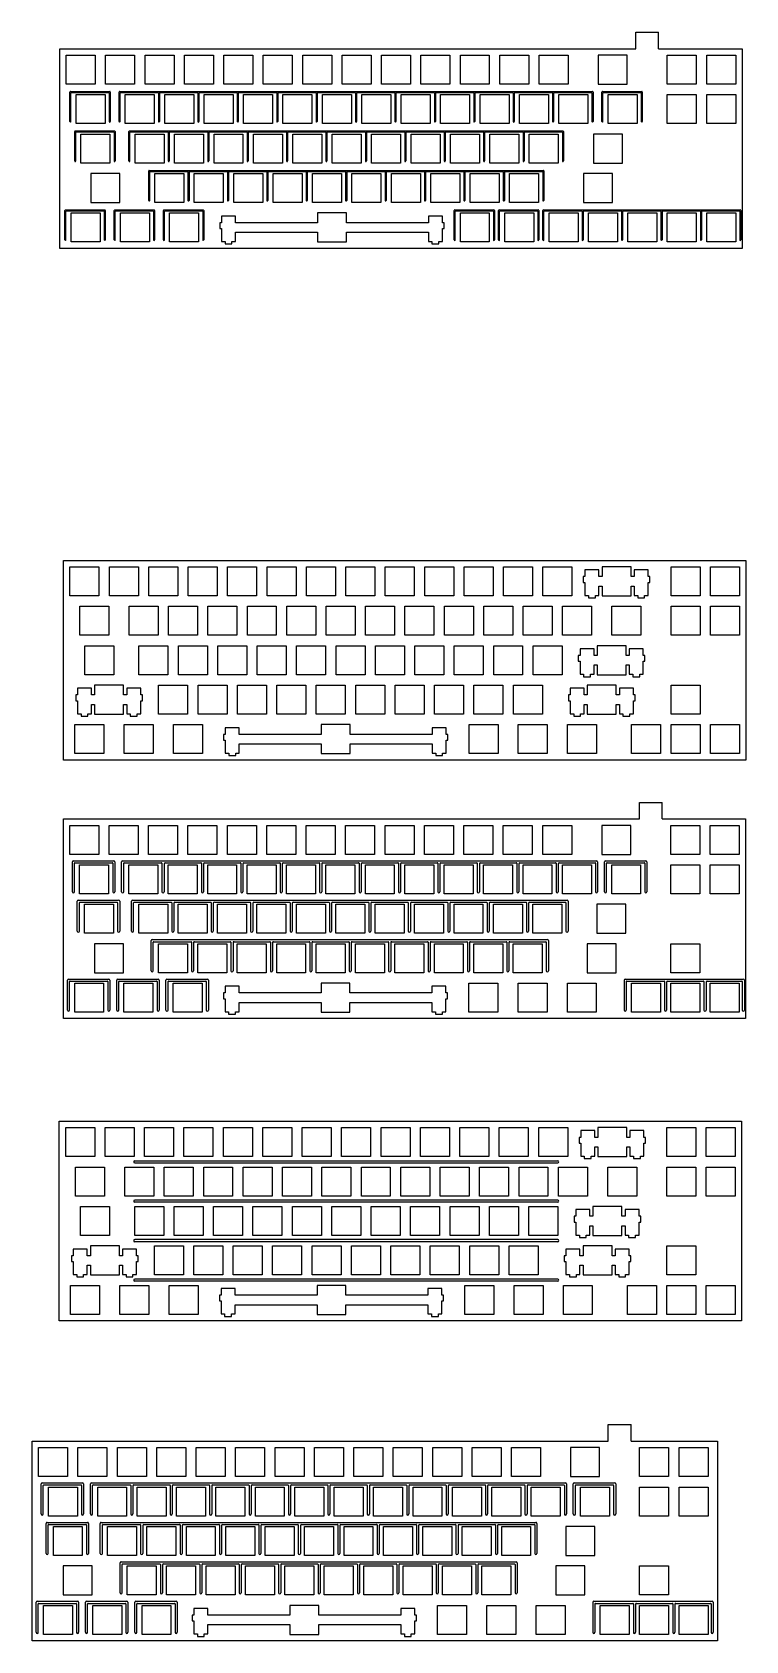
# Model space of a CAD drawing. Extents: x -22 to 323, y -294 to 483.
import ezdxf

# ---------------------------------------------------------------- set-up
doc = ezdxf.new("R2010")
doc.units = 0
doc.header["$MEASUREMENT"] = 0

msp = doc.modelspace()

# ---------------------------------------------------------------- linework, layer by layer
at = {"color": 0}
for p, q in [((269.74, 474.53), (269.74, 482.53)), ((269.74, 482.53), (280.74, 482.53)), ((280.74, 474.53), (280.74, 482.53)), ((-8.7, 474.53), (269.74, 474.53)), ((-8.7, 378.13), (-8.7, 474.53)), ((280.74, 474.53), (321.06, 474.53)), ((321.06, 474.53), (321.06, 378.13)), ((-5.6, 471.43), (8.4, 471.43)), ((-5.6, 457.43), (-5.6, 471.43)), ((8.4, 471.43), (8.4, 457.43)), ((13.45, 471.43), (27.45, 471.43)), ((13.45, 457.43), (13.45, 471.43)), ((27.45, 471.43), (27.45, 457.43)), ((32.5, 471.43), (46.5, 471.43)), ((32.5, 457.43), (32.5, 471.43)), ((46.5, 471.43), (46.5, 457.43)), ((51.55, 471.43), (65.55, 471.43)), ((51.55, 457.43), (51.55, 471.43)), ((65.55, 471.43), (65.55, 457.43)), ((70.6, 471.43), (84.6, 471.43)), ((70.6, 457.43), (70.6, 471.43)), ((84.6, 471.43), (84.6, 457.43)), ((89.65, 471.43), (103.65, 471.43)), ((89.65, 457.43), (89.65, 471.43)), ((103.65, 471.43), (103.65, 457.43)), ((108.7, 471.43), (122.7, 471.43)), ((108.7, 457.43), (108.7, 471.43)), ((122.7, 471.43), (122.7, 457.43)), ((127.75, 471.43), (141.75, 471.43)), ((127.75, 457.43), (127.75, 471.43)), ((141.75, 471.43), (141.75, 457.43)), ((146.8, 471.43), (160.8, 471.43)), ((146.8, 457.43), (146.8, 471.43)), ((160.8, 471.43), (160.8, 457.43)), ((165.85, 471.43), (179.85, 471.43)), ((165.85, 457.43), (165.85, 471.43)), ((179.85, 471.43), (179.85, 457.43)), ((184.9, 471.43), (198.9, 471.43)), ((184.9, 457.43), (184.9, 471.43)), ((198.9, 471.43), (198.9, 457.43)), ((203.95, 471.43), (217.95, 471.43)), ((203.95, 457.43), (203.95, 471.43)), ((217.95, 471.43), (217.95, 457.43)), ((223, 471.43), (237, 471.43)), ((223, 457.43), (223, 471.43)), ((237, 471.43), (237, 457.43)), ((251.57, 471.43), (251.57, 457.43)), ((265.57, 471.43), (251.57, 471.43)), ((265.57, 457.43), (265.57, 471.43)), ((284.91, 471.43), (298.91, 471.43)), ((284.91, 457.43), (284.91, 471.43)), ((298.91, 471.43), (298.91, 457.43)), ((303.96, 471.43), (317.96, 471.43)), ((303.96, 457.43), (303.96, 471.43)), ((317.96, 471.43), (317.96, 457.43)), ((8.4, 457.43), (-5.6, 457.43)), ((-3.84, 439.38), (-3.84, 453.63)), ((-3.59, 453.88), (15.41, 453.88)), ((-3.34, 439.38), (-3.34, 453.13)), ((-3.09, 453.38), (14.91, 453.38)), ((-0.84, 452.38), (13.16, 452.38)), ((-0.84, 438.38), (-0.84, 452.38)), ((13.16, 452.38), (13.16, 438.38)), ((27.45, 457.43), (13.45, 457.43)), ((15.16, 453.13), (15.16, 439.38)), ((15.66, 453.63), (15.66, 439.38)), ((19.97, 439.38), (19.97, 453.63)), ((20.22, 453.88), (248.77, 453.88)), ((20.47, 439.38), (20.47, 453.13)), ((20.72, 453.38), (38.72, 453.38)), ((22.97, 452.38), (36.97, 452.38)), ((22.97, 438.38), (22.97, 452.38)), ((46.5, 457.43), (32.5, 457.43)), ((36.97, 452.38), (36.97, 438.38)), ((38.97, 453.13), (38.97, 439.38)), ((39.47, 453.13), (39.47, 439.38)), ((39.72, 453.38), (57.77, 453.38)), ((42.02, 452.38), (56.02, 452.38)), ((42.02, 438.38), (42.02, 452.38)), ((65.55, 457.43), (51.55, 457.43)), ((56.02, 452.38), (56.02, 438.38)), ((58.02, 453.13), (58.02, 439.38)), ((58.52, 453.13), (58.52, 439.38)), ((58.77, 453.38), (76.82, 453.38)), ((61.07, 452.38), (75.07, 452.38)), ((61.07, 438.38), (61.07, 452.38)), ((84.6, 457.43), (70.6, 457.43)), ((75.07, 452.38), (75.07, 438.38)), ((77.07, 453.13), (77.07, 439.38)), ((77.57, 453.13), (77.57, 439.38)), ((77.82, 453.38), (95.87, 453.38)), ((80.12, 452.38), (94.12, 452.38)), ((80.12, 438.38), (80.12, 452.38)), ((103.65, 457.43), (89.65, 457.43)), ((94.12, 452.38), (94.12, 438.38)), ((96.12, 453.13), (96.12, 439.38)), ((96.62, 453.13), (96.62, 439.38)), ((96.87, 453.38), (114.92, 453.38)), ((99.17, 452.38), (113.17, 452.38)), ((99.17, 438.38), (99.17, 452.38)), ((122.7, 457.43), (108.7, 457.43)), ((113.17, 452.38), (113.17, 438.38)), ((115.17, 453.13), (115.17, 439.38)), ((115.67, 453.13), (115.67, 439.38)), ((115.92, 453.38), (133.97, 453.38)), ((118.22, 452.38), (132.22, 452.38)), ((118.22, 438.38), (118.22, 452.38)), ((141.75, 457.43), (127.75, 457.43)), ((132.22, 452.38), (132.22, 438.38)), ((134.22, 453.13), (134.22, 439.38)), ((134.72, 453.13), (134.72, 439.38)), ((134.97, 453.38), (153.02, 453.38)), ((137.27, 452.38), (151.27, 452.38)), ((137.27, 438.38), (137.27, 452.38)), ((160.8, 457.43), (146.8, 457.43)), ((151.27, 452.38), (151.27, 438.38)), ((153.27, 453.13), (153.27, 439.38)), ((153.77, 453.13), (153.77, 439.38)), ((154.02, 453.38), (172.07, 453.38)), ((156.32, 452.38), (170.32, 452.38)), ((156.32, 438.38), (156.32, 452.38)), ((179.85, 457.43), (165.85, 457.43)), ((170.32, 452.38), (170.32, 438.38)), ((172.32, 453.13), (172.32, 439.38)), ((172.82, 453.13), (172.82, 439.38)), ((173.07, 453.38), (191.12, 453.38)), ((175.37, 452.38), (189.37, 452.38)), ((175.37, 438.38), (175.37, 452.38)), ((198.9, 457.43), (184.9, 457.43)), ((189.37, 452.38), (189.37, 438.38)), ((191.37, 453.13), (191.37, 439.38)), ((191.87, 453.13), (191.87, 439.38)), ((192.12, 453.38), (210.17, 453.38)), ((194.42, 452.38), (208.42, 452.38)), ((194.42, 438.38), (194.42, 452.38)), ((217.95, 457.43), (203.95, 457.43)), ((208.42, 452.38), (208.42, 438.38)), ((210.42, 453.13), (210.42, 439.38)), ((210.92, 453.13), (210.92, 439.38)), ((211.17, 453.38), (229.22, 453.38)), ((213.47, 452.38), (227.47, 452.38)), ((213.47, 438.38), (213.47, 452.38)), ((237, 457.43), (223, 457.43)), ((227.47, 452.38), (227.47, 438.38)), ((229.47, 453.13), (229.47, 439.38)), ((229.97, 453.13), (229.97, 439.38)), ((230.22, 453.38), (248.27, 453.38)), ((232.52, 452.38), (246.52, 452.38)), ((232.52, 438.38), (232.52, 452.38)), ((246.52, 452.38), (246.52, 438.38)), ((248.52, 453.13), (248.52, 439.38)), ((249.02, 453.63), (249.02, 439.38)), ((251.57, 457.43), (265.57, 457.43)), ((253.33, 439.38), (253.33, 453.63)), ((253.58, 453.88), (272.58, 453.88)), ((253.83, 439.38), (253.83, 453.13)), ((254.08, 453.38), (272.08, 453.38)), ((256.33, 452.38), (270.33, 452.38)), ((256.33, 438.38), (256.33, 452.38)), ((270.33, 452.38), (270.33, 438.38)), ((272.33, 453.13), (272.33, 439.38)), ((272.83, 453.63), (272.83, 439.38)), ((298.91, 457.43), (284.91, 457.43)), ((284.91, 452.38), (298.91, 452.38)), ((284.91, 438.38), (284.91, 452.38)), ((298.91, 452.38), (298.91, 438.38)), ((317.96, 457.43), (303.96, 457.43)), ((303.96, 452.38), (317.96, 452.38)), ((303.96, 438.38), (303.96, 452.38)), ((317.96, 452.38), (317.96, 438.38)), ((13.16, 438.38), (-0.84, 438.38)), ((36.97, 438.38), (22.97, 438.38)), ((36.97, 438.38), (22.97, 438.38)), ((56.02, 438.38), (42.02, 438.38)), ((56.02, 438.38), (42.02, 438.38)), ((75.07, 438.38), (61.07, 438.38)), ((75.07, 438.38), (61.07, 438.38)), ((94.12, 438.38), (80.12, 438.38)), ((94.12, 438.38), (80.12, 438.38)), ((113.17, 438.38), (99.17, 438.38)), ((113.17, 438.38), (99.17, 438.38)), ((132.22, 438.38), (118.22, 438.38)), ((132.22, 438.38), (118.22, 438.38)), ((151.27, 438.38), (137.27, 438.38)), ((151.27, 438.38), (137.27, 438.38)), ((170.32, 438.38), (156.32, 438.38)), ((170.32, 438.38), (156.32, 438.38)), ((189.37, 438.38), (175.37, 438.38)), ((189.37, 438.38), (175.37, 438.38)), ((208.42, 438.38), (194.42, 438.38)), ((208.42, 438.38), (194.42, 438.38)), ((227.47, 438.38), (213.47, 438.38)), ((227.47, 438.38), (213.47, 438.38)), ((246.52, 438.38), (232.52, 438.38)), ((246.52, 438.38), (232.52, 438.38)), ((270.33, 438.38), (256.33, 438.38)), ((270.33, 438.38), (256.33, 438.38)), ((272.83, 439.38), (272.33, 439.38)), ((298.91, 438.38), (284.91, 438.38)), ((317.96, 438.38), (303.96, 438.38)), ((-1.46, 420.33), (-1.46, 434.58)), ((-1.21, 434.83), (17.79, 434.83)), ((-0.96, 420.33), (-0.96, 434.08)), ((-0.71, 434.33), (17.29, 434.33)), ((1.54, 433.33), (15.54, 433.33)), ((1.54, 419.33), (1.54, 433.33)), ((15.54, 433.33), (15.54, 419.33)), ((17.54, 434.08), (17.54, 420.33)), ((18.04, 434.58), (18.04, 420.33)), ((24.73, 420.33), (24.73, 434.58)), ((24.98, 434.83), (234.48, 434.83)), ((25.23, 420.33), (25.23, 434.08)), ((25.48, 434.33), (43.48, 434.33)), ((27.73, 433.33), (41.73, 433.33)), ((27.73, 419.33), (27.73, 433.33)), ((41.73, 433.33), (41.73, 419.33)), ((43.73, 434.08), (43.73, 420.33)), ((44.23, 434.08), (44.23, 420.33)), ((44.48, 434.33), (62.53, 434.33)), ((46.78, 433.33), (60.78, 433.33)), ((46.78, 419.33), (46.78, 433.33)), ((60.78, 433.33), (60.78, 419.33)), ((62.78, 434.08), (62.78, 420.33)), ((63.28, 434.08), (63.28, 420.33)), ((63.53, 434.33), (81.58, 434.33)), ((65.83, 433.33), (79.83, 433.33)), ((65.83, 419.33), (65.83, 433.33)), ((79.83, 433.33), (79.83, 419.33)), ((81.83, 434.08), (81.83, 420.33)), ((82.33, 434.08), (82.33, 420.33)), ((82.58, 434.33), (100.63, 434.33)), ((84.88, 433.33), (98.88, 433.33)), ((84.88, 419.33), (84.88, 433.33)), ((98.88, 433.33), (98.88, 419.33)), ((100.88, 434.08), (100.88, 420.33)), ((101.38, 434.08), (101.38, 420.33)), ((101.63, 434.33), (119.68, 434.33)), ((103.93, 433.33), (117.93, 433.33)), ((103.93, 419.33), (103.93, 433.33)), ((117.93, 433.33), (117.93, 419.33)), ((119.93, 434.08), (119.93, 420.33)), ((120.43, 434.08), (120.43, 420.33)), ((120.68, 434.33), (138.73, 434.33)), ((122.98, 433.33), (136.98, 433.33)), ((122.98, 419.33), (122.98, 433.33)), ((136.98, 433.33), (136.98, 419.33)), ((138.98, 434.08), (138.98, 420.33)), ((139.48, 434.08), (139.48, 420.33)), ((139.73, 434.33), (157.78, 434.33)), ((142.03, 433.33), (156.03, 433.33)), ((142.03, 419.33), (142.03, 433.33)), ((156.03, 433.33), (156.03, 419.33)), ((158.03, 434.08), (158.03, 420.33)), ((158.53, 434.08), (158.53, 420.33)), ((158.78, 434.33), (176.83, 434.33)), ((161.08, 433.33), (175.08, 433.33)), ((161.08, 419.33), (161.08, 433.33)), ((175.08, 433.33), (175.08, 419.33)), ((177.08, 434.08), (177.08, 420.33)), ((177.58, 434.08), (177.58, 420.33)), ((177.83, 434.33), (195.88, 434.33)), ((180.13, 433.33), (194.13, 433.33)), ((180.13, 419.33), (180.13, 433.33)), ((194.13, 433.33), (194.13, 419.33)), ((196.13, 434.08), (196.13, 420.33)), ((196.63, 434.08), (196.63, 420.33)), ((196.88, 434.33), (214.93, 434.33)), ((199.18, 433.33), (213.18, 433.33)), ((199.18, 419.33), (199.18, 433.33)), ((213.18, 433.33), (213.18, 419.33)), ((215.18, 434.08), (215.18, 420.33)), ((215.68, 434.08), (215.68, 420.33)), ((215.93, 434.33), (233.98, 434.33)), ((218.23, 433.33), (232.23, 433.33)), ((218.23, 419.33), (218.23, 433.33)), ((232.23, 433.33), (232.23, 419.33)), ((234.23, 434.08), (234.23, 420.33)), ((234.73, 434.58), (234.73, 420.33)), ((249.19, 433.33), (249.19, 419.33)), ((263.19, 433.33), (249.19, 433.33)), ((263.19, 419.33), (263.19, 433.33)), ((15.54, 419.33), (1.54, 419.33)), ((6.3, 414.28), (6.3, 400.28)), ((20.3, 414.28), (6.3, 414.28)), ((20.3, 400.28), (20.3, 414.28)), ((41.73, 419.33), (27.73, 419.33)), ((41.73, 419.33), (27.73, 419.33)), ((34.26, 401.28), (34.26, 415.53)), ((34.51, 415.78), (224.96, 415.78)), ((34.76, 401.28), (34.76, 415.03)), ((35.01, 415.28), (53.01, 415.28)), ((37.26, 414.28), (51.26, 414.28)), ((37.26, 400.28), (37.26, 414.28)), ((60.78, 419.33), (46.78, 419.33)), ((60.78, 419.33), (46.78, 419.33)), ((51.26, 414.28), (51.26, 400.28)), ((53.26, 415.03), (53.26, 401.28)), ((53.76, 415.03), (53.76, 401.28)), ((54.01, 415.28), (72.06, 415.28)), ((56.31, 414.28), (70.31, 414.28)), ((56.31, 400.28), (56.31, 414.28)), ((79.83, 419.33), (65.83, 419.33)), ((79.83, 419.33), (65.83, 419.33)), ((70.31, 414.28), (70.31, 400.28)), ((72.31, 415.03), (72.31, 401.28)), ((72.81, 415.03), (72.81, 401.28)), ((73.06, 415.28), (91.11, 415.28)), ((75.36, 414.28), (89.36, 414.28)), ((75.36, 400.28), (75.36, 414.28)), ((98.88, 419.33), (84.88, 419.33)), ((98.88, 419.33), (84.88, 419.33)), ((89.36, 414.28), (89.36, 400.28)), ((91.36, 415.03), (91.36, 401.28)), ((91.86, 415.03), (91.86, 401.28)), ((92.11, 415.28), (110.16, 415.28)), ((94.41, 414.28), (108.41, 414.28)), ((94.41, 400.28), (94.41, 414.28)), ((117.93, 419.33), (103.93, 419.33)), ((117.93, 419.33), (103.93, 419.33)), ((108.41, 414.28), (108.41, 400.28)), ((110.41, 415.03), (110.41, 401.28)), ((110.91, 415.03), (110.91, 401.28)), ((111.16, 415.28), (129.21, 415.28)), ((113.46, 414.28), (127.46, 414.28)), ((113.46, 400.28), (113.46, 414.28)), ((136.98, 419.33), (122.98, 419.33)), ((136.98, 419.33), (122.98, 419.33)), ((127.46, 414.28), (127.46, 400.28)), ((129.46, 415.03), (129.46, 401.28)), ((129.96, 415.03), (129.96, 401.28)), ((130.21, 415.28), (148.26, 415.28)), ((132.51, 414.28), (146.51, 414.28)), ((132.51, 400.28), (132.51, 414.28)), ((156.03, 419.33), (142.03, 419.33)), ((156.03, 419.33), (142.03, 419.33)), ((146.51, 414.28), (146.51, 400.28)), ((148.51, 415.03), (148.51, 401.28)), ((149.01, 415.03), (149.01, 401.28)), ((149.26, 415.28), (167.31, 415.28)), ((151.56, 414.28), (165.56, 414.28)), ((151.56, 400.28), (151.56, 414.28)), ((175.08, 419.33), (161.08, 419.33)), ((175.08, 419.33), (161.08, 419.33)), ((165.56, 414.28), (165.56, 400.28)), ((167.56, 415.03), (167.56, 401.28)), ((168.06, 415.03), (168.06, 401.28)), ((168.31, 415.28), (186.36, 415.28)), ((170.61, 414.28), (184.61, 414.28)), ((170.61, 400.28), (170.61, 414.28)), ((194.13, 419.33), (180.13, 419.33)), ((194.13, 419.33), (180.13, 419.33)), ((184.61, 414.28), (184.61, 400.28)), ((186.61, 415.03), (186.61, 401.28)), ((187.11, 415.03), (187.11, 401.28)), ((187.36, 415.28), (205.41, 415.28)), ((189.66, 414.28), (203.66, 414.28)), ((189.66, 400.28), (189.66, 414.28)), ((213.18, 419.33), (199.18, 419.33)), ((213.18, 419.33), (199.18, 419.33)), ((203.66, 414.28), (203.66, 400.28)), ((205.66, 415.03), (205.66, 401.28)), ((206.16, 415.03), (206.16, 401.28)), ((206.41, 415.28), (224.46, 415.28)), ((208.71, 414.28), (222.71, 414.28)), ((208.71, 400.28), (208.71, 414.28)), ((232.23, 419.33), (218.23, 419.33)), ((232.23, 419.33), (218.23, 419.33)), ((222.71, 414.28), (222.71, 400.28)), ((224.71, 415.03), (224.71, 401.28)), ((225.21, 415.53), (225.21, 401.28)), ((244.43, 414.28), (244.43, 400.28)), ((258.43, 414.28), (244.43, 414.28)), ((249.19, 419.33), (263.19, 419.33)), ((258.43, 400.28), (258.43, 414.28)), ((-6.22, 382.23), (-6.22, 396.48)), ((-5.97, 396.73), (13.03, 396.73)), ((-5.47, 396.23), (12.53, 396.23)), ((6.3, 400.28), (20.3, 400.28)), ((13.28, 396.48), (13.28, 382.23)), ((17.59, 382.23), (17.59, 396.48)), ((17.84, 396.73), (36.84, 396.73)), ((18.34, 396.23), (36.34, 396.23)), ((37.09, 396.48), (37.09, 382.23)), ((51.26, 400.28), (37.26, 400.28)), ((51.26, 400.28), (37.26, 400.28)), ((41.4, 382.23), (41.4, 396.48)), ((41.65, 396.73), (60.65, 396.73)), ((42.15, 396.23), (60.15, 396.23)), ((70.31, 400.28), (56.31, 400.28)), ((70.31, 400.28), (56.31, 400.28)), ((60.9, 396.48), (60.9, 382.23)), ((89.36, 400.28), (75.36, 400.28)), ((89.36, 400.28), (75.36, 400.28)), ((108.41, 400.28), (94.41, 400.28)), ((108.41, 400.28), (94.41, 400.28)), ((127.46, 400.28), (113.46, 400.28)), ((127.46, 400.28), (113.46, 400.28)), ((146.51, 400.28), (132.51, 400.28)), ((146.51, 400.28), (132.51, 400.28)), ((165.56, 400.28), (151.56, 400.28)), ((165.56, 400.28), (151.56, 400.28)), ((184.61, 400.28), (170.61, 400.28)), ((184.61, 400.28), (170.61, 400.28)), ((181.9, 382.23), (181.9, 396.48)), ((182.15, 396.73), (201.15, 396.73)), ((182.65, 396.23), (200.65, 396.23)), ((203.66, 400.28), (189.66, 400.28)), ((203.66, 400.28), (189.66, 400.28)), ((201.4, 396.48), (201.4, 382.23)), ((203.33, 382.23), (203.33, 396.48)), ((203.58, 396.73), (222.58, 396.73)), ((204.08, 396.23), (222.08, 396.23)), ((222.71, 400.28), (208.71, 400.28)), ((222.83, 396.48), (222.83, 382.23)), ((224.76, 382.23), (224.76, 396.48)), ((225.01, 396.73), (320.21, 396.73)), ((225.51, 396.23), (243.51, 396.23)), ((244.43, 400.28), (258.43, 400.28)), ((244.51, 396.23), (262.56, 396.23)), ((263.56, 396.23), (281.61, 396.23)), ((282.61, 396.23), (300.66, 396.23)), ((301.66, 396.23), (319.71, 396.23)), ((320.46, 396.48), (320.46, 382.23)), ((-5.72, 382.23), (-5.72, 395.98)), ((-3.22, 395.23), (10.78, 395.23)), ((-3.22, 381.23), (-3.22, 395.23)), ((10.78, 395.23), (10.78, 381.23)), ((12.78, 395.98), (12.78, 382.23)), ((18.09, 382.23), (18.09, 395.98)), ((20.59, 395.23), (34.59, 395.23)), ((20.59, 381.23), (20.59, 395.23)), ((34.59, 395.23), (34.59, 381.23)), ((36.59, 395.98), (36.59, 382.23)), ((41.9, 382.23), (41.9, 395.98)), ((44.4, 395.23), (58.4, 395.23)), ((44.4, 381.23), (44.4, 395.23)), ((58.4, 395.23), (58.4, 381.23)), ((60.4, 395.98), (60.4, 382.23)), ((69.46, 390.53), (68.64, 390.53)), ((68.64, 390.53), (68.64, 387.73)), ((76.22, 393.76), (69.46, 393.76)), ((69.46, 393.76), (69.46, 390.53)), ((76.22, 390.53), (76.22, 393.76)), ((115.84, 390.53), (76.22, 390.53)), ((115.84, 395.23), (115.84, 390.53)), ((129.84, 395.23), (115.84, 395.23)), ((129.84, 390.53), (129.84, 395.23)), ((169.46, 390.53), (129.84, 390.53)), ((176.22, 393.76), (169.46, 393.76)), ((169.46, 393.76), (169.46, 390.53)), ((176.22, 390.53), (176.22, 393.76)), ((177.04, 390.53), (176.22, 390.53)), ((177.04, 387.73), (177.04, 390.53)), ((182.4, 382.23), (182.4, 395.98)), ((184.9, 395.23), (198.9, 395.23)), ((184.9, 381.23), (184.9, 395.23)), ((198.9, 395.23), (198.9, 381.23)), ((200.9, 395.98), (200.9, 382.23)), ((203.83, 382.23), (203.83, 395.98)), ((206.33, 395.23), (220.33, 395.23)), ((206.33, 381.23), (206.33, 395.23)), ((220.33, 395.23), (220.33, 381.23)), ((222.33, 395.98), (222.33, 382.23)), ((225.26, 382.23), (225.26, 395.98)), ((227.76, 395.23), (241.76, 395.23)), ((227.76, 381.23), (227.76, 395.23)), ((241.76, 395.23), (241.76, 381.23)), ((243.76, 395.98), (243.76, 382.23)), ((244.26, 395.98), (244.26, 382.23)), ((246.81, 395.23), (260.81, 395.23)), ((246.81, 381.23), (246.81, 395.23)), ((260.81, 395.23), (260.81, 381.23)), ((262.81, 395.98), (262.81, 382.23)), ((263.31, 395.98), (263.31, 382.23)), ((265.86, 395.23), (279.86, 395.23)), ((265.86, 381.23), (265.86, 395.23)), ((279.86, 395.23), (279.86, 381.23)), ((281.86, 395.98), (281.86, 382.23)), ((282.36, 395.98), (282.36, 382.23)), ((284.91, 395.23), (298.91, 395.23)), ((284.91, 381.23), (284.91, 395.23)), ((298.91, 395.23), (298.91, 381.23)), ((300.91, 395.98), (300.91, 382.23)), ((301.41, 395.98), (301.41, 382.23)), ((303.96, 395.23), (317.96, 395.23)), ((303.96, 381.23), (303.96, 395.23)), ((317.96, 395.23), (317.96, 381.23)), ((319.96, 395.98), (319.96, 382.23)), ((10.78, 381.23), (-3.22, 381.23)), ((34.59, 381.23), (20.59, 381.23)), ((34.59, 381.23), (20.59, 381.23)), ((58.4, 381.23), (44.4, 381.23)), ((58.4, 381.23), (44.4, 381.23)), ((68.64, 387.73), (69.46, 387.73)), ((69.46, 387.73), (69.46, 381.46)), ((69.46, 381.46), (71.19, 381.46)), ((71.19, 381.46), (71.19, 380.26)), ((74.49, 380.26), (74.49, 381.46)), ((74.49, 381.46), (76.22, 381.46)), ((76.22, 381.46), (76.22, 385.93)), ((76.22, 385.93), (115.84, 385.93)), ((115.84, 385.93), (115.84, 381.23)), ((115.84, 381.23), (129.84, 381.23)), ((129.84, 381.23), (129.84, 385.93)), ((129.84, 385.93), (169.46, 385.93)), ((169.46, 385.93), (169.46, 381.46)), ((169.46, 381.46), (171.19, 381.46)), ((171.19, 381.46), (171.19, 380.26)), ((174.49, 380.26), (174.49, 381.46)), ((174.49, 381.46), (176.22, 381.46)), ((176.22, 381.46), (176.22, 387.73)), ((176.22, 387.73), (177.04, 387.73)), ((198.9, 381.23), (184.9, 381.23)), ((220.33, 381.23), (206.33, 381.23)), ((220.33, 381.23), (206.33, 381.23)), ((241.76, 381.23), (227.76, 381.23)), ((241.76, 381.23), (227.76, 381.23)), ((260.81, 381.23), (246.81, 381.23)), ((260.81, 381.23), (246.81, 381.23)), ((279.86, 381.23), (265.86, 381.23)), ((279.86, 381.23), (265.86, 381.23)), ((298.91, 381.23), (284.91, 381.23)), ((298.91, 381.23), (284.91, 381.23)), ((317.96, 381.23), (303.96, 381.23)), ((321.06, 378.13), (-8.7, 378.13)), ((71.19, 380.26), (74.49, 380.26)), ((171.19, 380.26), (174.49, 380.26)), ((-6.88, 227.46), (322.88, 227.46)), ((-6.88, 131.06), (-6.88, 227.46)), ((322.88, 227.46), (322.88, 131.06)), ((-3.78, 224.36), (10.22, 224.36)), ((-3.78, 210.36), (-3.78, 224.36)), ((10.22, 224.36), (10.22, 210.36)), ((15.27, 224.36), (29.27, 224.36)), ((15.27, 210.36), (15.27, 224.36)), ((29.27, 224.36), (29.27, 210.36)), ((34.32, 224.36), (48.32, 224.36)), ((34.32, 210.36), (34.32, 224.36)), ((48.32, 224.36), (48.32, 210.36)), ((53.37, 224.36), (67.37, 224.36)), ((53.37, 210.36), (53.37, 224.36)), ((67.37, 224.36), (67.37, 210.36)), ((72.42, 224.36), (86.42, 224.36)), ((72.42, 210.36), (72.42, 224.36)), ((86.42, 224.36), (86.42, 210.36)), ((91.47, 224.36), (105.47, 224.36)), ((91.47, 210.36), (91.47, 224.36)), ((105.47, 224.36), (105.47, 210.36)), ((110.52, 224.36), (124.52, 224.36)), ((110.52, 210.36), (110.52, 224.36)), ((124.52, 224.36), (124.52, 210.36)), ((129.57, 224.36), (143.57, 224.36)), ((129.57, 210.36), (129.57, 224.36)), ((143.57, 224.36), (143.57, 210.36)), ((148.62, 224.36), (162.62, 224.36)), ((148.62, 210.36), (148.62, 224.36)), ((162.62, 224.36), (162.62, 210.36)), ((167.67, 224.36), (181.67, 224.36)), ((167.67, 210.36), (167.67, 224.36)), ((181.67, 224.36), (181.67, 210.36)), ((186.72, 224.36), (200.72, 224.36)), ((186.72, 210.36), (186.72, 224.36)), ((200.72, 224.36), (200.72, 210.36)), ((205.77, 224.36), (219.77, 224.36)), ((205.77, 210.36), (205.77, 224.36)), ((219.77, 224.36), (219.77, 210.36)), ((224.82, 224.36), (238.82, 224.36)), ((224.82, 210.36), (224.82, 224.36)), ((238.82, 224.36), (238.82, 210.36)), ((245.12, 219.66), (244.29, 219.66)), ((244.29, 219.66), (244.29, 216.86)), ((251.87, 222.89), (245.12, 222.89)), ((245.12, 222.89), (245.12, 219.66)), ((251.87, 219.66), (251.87, 222.89)), ((253.39, 219.66), (251.87, 219.66)), ((253.39, 224.36), (253.39, 219.66)), ((267.39, 224.36), (253.39, 224.36)), ((267.39, 219.66), (267.39, 224.36)), ((268.92, 219.66), (267.39, 219.66)), ((275.67, 222.89), (268.92, 222.89)), ((268.92, 222.89), (268.92, 219.66)), ((275.67, 219.66), (275.67, 222.89)), ((276.49, 219.66), (275.67, 219.66)), ((276.49, 216.86), (276.49, 219.66)), ((286.73, 224.36), (300.73, 224.36)), ((286.73, 210.36), (286.73, 224.36)), ((300.73, 224.36), (300.73, 210.36)), ((305.78, 224.36), (319.78, 224.36)), ((305.78, 210.36), (305.78, 224.36)), ((319.78, 224.36), (319.78, 210.36)), ((10.22, 210.36), (-3.78, 210.36)), ((29.27, 210.36), (15.27, 210.36)), ((48.32, 210.36), (34.32, 210.36)), ((67.37, 210.36), (53.37, 210.36)), ((86.42, 210.36), (72.42, 210.36)), ((105.47, 210.36), (91.47, 210.36)), ((124.52, 210.36), (110.52, 210.36)), ((143.57, 210.36), (129.57, 210.36)), ((162.62, 210.36), (148.62, 210.36)), ((181.67, 210.36), (167.67, 210.36)), ((200.72, 210.36), (186.72, 210.36)), ((219.77, 210.36), (205.77, 210.36)), ((238.82, 210.36), (224.82, 210.36)), ((244.29, 216.86), (245.12, 216.86)), ((245.12, 216.86), (245.12, 210.59)), ((245.12, 210.59), (246.84, 210.59)), ((246.84, 210.59), (246.84, 209.39)), ((250.14, 209.39), (250.14, 210.59)), ((250.14, 210.59), (251.87, 210.59)), ((251.87, 210.59), (251.87, 215.06)), ((251.87, 215.06), (253.39, 215.06)), ((253.39, 215.06), (253.39, 210.36)), ((253.39, 210.36), (267.39, 210.36)), ((267.39, 210.36), (267.39, 215.06)), ((267.39, 215.06), (268.92, 215.06)), ((268.92, 215.06), (268.92, 210.59)), ((268.92, 210.59), (270.64, 210.59)), ((270.64, 210.59), (270.64, 209.39)), ((273.94, 209.39), (273.94, 210.59)), ((273.94, 210.59), (275.67, 210.59)), ((275.67, 210.59), (275.67, 216.86)), ((275.67, 216.86), (276.49, 216.86)), ((300.73, 210.36), (286.73, 210.36)), ((319.78, 210.36), (305.78, 210.36)), ((0.98, 205.31), (14.98, 205.31)), ((0.98, 191.31), (0.98, 205.31)), ((14.98, 205.31), (14.98, 191.31)), ((24.79, 205.31), (38.79, 205.31)), ((24.79, 191.31), (24.79, 205.31)), ((38.79, 205.31), (38.79, 191.31)), ((43.85, 205.31), (57.84, 205.31)), ((43.85, 191.31), (43.85, 205.31)), ((57.84, 205.31), (57.84, 191.31)), ((62.9, 205.31), (76.89, 205.31)), ((62.9, 191.31), (62.9, 205.31)), ((76.89, 205.31), (76.89, 191.31)), ((81.95, 205.31), (95.94, 205.31)), ((81.95, 191.31), (81.95, 205.31)), ((95.94, 205.31), (95.94, 191.31)), ((100.99, 205.31), (114.99, 205.31)), ((100.99, 191.31), (100.99, 205.31)), ((114.99, 205.31), (114.99, 191.31)), ((120.04, 205.31), (134.04, 205.31)), ((120.04, 191.31), (120.04, 205.31)), ((134.04, 205.31), (134.04, 191.31)), ((139.09, 205.31), (153.09, 205.31)), ((139.09, 191.31), (139.09, 205.31)), ((153.09, 205.31), (153.09, 191.31)), ((158.14, 205.31), (172.14, 205.31)), ((158.14, 191.31), (158.14, 205.31)), ((172.14, 205.31), (172.14, 191.31)), ((177.19, 205.31), (191.19, 205.31)), ((177.19, 191.31), (177.19, 205.31)), ((191.19, 205.31), (191.19, 191.31)), ((196.24, 205.31), (210.24, 205.31)), ((196.24, 191.31), (196.24, 205.31)), ((210.24, 205.31), (210.24, 191.31)), ((215.29, 205.31), (229.29, 205.31)), ((215.29, 191.31), (215.29, 205.31)), ((229.29, 205.31), (229.29, 191.31)), ((234.34, 205.31), (248.34, 205.31)), ((234.34, 191.31), (234.34, 205.31)), ((246.84, 209.39), (250.14, 209.39)), ((248.34, 205.31), (248.34, 191.31)), ((258.16, 205.31), (272.16, 205.31)), ((258.16, 191.31), (258.16, 205.31)), ((270.64, 209.39), (273.94, 209.39)), ((272.16, 205.31), (272.16, 191.31)), ((286.73, 205.31), (300.73, 205.31)), ((286.73, 191.31), (286.73, 205.31)), ((300.73, 205.31), (300.73, 191.31)), ((305.78, 205.31), (319.78, 205.31)), ((305.78, 191.31), (305.78, 205.31)), ((319.78, 205.31), (319.78, 191.31)), ((14.98, 191.31), (0.98, 191.31)), ((38.79, 191.31), (24.79, 191.31)), ((57.84, 191.31), (43.85, 191.31)), ((76.89, 191.31), (62.9, 191.31)), ((95.94, 191.31), (81.95, 191.31)), ((114.99, 191.31), (100.99, 191.31)), ((134.04, 191.31), (120.04, 191.31)), ((153.09, 191.31), (139.09, 191.31)), ((172.14, 191.31), (158.14, 191.31)), ((191.19, 191.31), (177.19, 191.31)), ((210.24, 191.31), (196.24, 191.31)), ((229.29, 191.31), (215.29, 191.31)), ((248.34, 191.31), (234.34, 191.31)), ((272.16, 191.31), (258.16, 191.31)), ((300.73, 191.31), (286.73, 191.31)), ((319.78, 191.31), (305.78, 191.31)), ((3.36, 186.26), (17.36, 186.26)), ((3.36, 172.26), (3.36, 186.26)), ((17.36, 186.26), (17.36, 172.26)), ((29.56, 186.26), (43.56, 186.26)), ((29.56, 172.26), (29.56, 186.26)), ((43.56, 186.26), (43.56, 172.26)), ((48.61, 186.26), (62.61, 186.26)), ((48.61, 172.26), (48.61, 186.26)), ((62.61, 186.26), (62.61, 172.26)), ((67.66, 186.26), (81.66, 186.26)), ((67.66, 172.26), (67.66, 186.26)), ((81.66, 186.26), (81.66, 172.26)), ((86.71, 186.26), (100.71, 186.26)), ((86.71, 172.26), (86.71, 186.26)), ((100.71, 186.26), (100.71, 172.26)), ((105.76, 186.26), (119.76, 186.26)), ((105.76, 172.26), (105.76, 186.26)), ((119.76, 186.26), (119.76, 172.26)), ((124.81, 186.26), (138.81, 186.26)), ((124.81, 172.26), (124.81, 186.26)), ((138.81, 186.26), (138.81, 172.26)), ((143.86, 186.26), (157.86, 186.26)), ((143.86, 172.26), (143.86, 186.26)), ((157.86, 186.26), (157.86, 172.26)), ((162.91, 186.26), (176.91, 186.26)), ((162.91, 172.26), (162.91, 186.26)), ((176.91, 186.26), (176.91, 172.26)), ((181.96, 186.26), (195.96, 186.26)), ((181.96, 172.26), (181.96, 186.26)), ((195.96, 186.26), (195.96, 172.26)), ((201.01, 186.26), (215.01, 186.26)), ((201.01, 172.26), (201.01, 186.26)), ((215.01, 186.26), (215.01, 172.26)), ((220.06, 186.26), (234.06, 186.26)), ((220.06, 172.26), (220.06, 186.26)), ((234.06, 186.26), (234.06, 172.26)), ((242.74, 181.56), (241.91, 181.56)), ((241.91, 181.56), (241.91, 178.76)), ((241.91, 178.76), (242.74, 178.76)), ((249.49, 184.79), (242.74, 184.79)), ((242.74, 184.79), (242.74, 181.56)), ((242.74, 178.76), (242.74, 172.49)), ((249.49, 181.56), (249.49, 184.79)), ((251.01, 181.56), (249.49, 181.56)), ((251.01, 186.26), (251.01, 181.56)), ((265.01, 186.26), (251.01, 186.26)), ((265.01, 181.56), (265.01, 186.26)), ((266.54, 181.56), (265.01, 181.56)), ((273.29, 184.79), (266.54, 184.79)), ((266.54, 184.79), (266.54, 181.56)), ((273.29, 181.56), (273.29, 184.79)), ((274.11, 181.56), (273.29, 181.56)), ((273.29, 172.49), (273.29, 178.76)), ((273.29, 178.76), (274.11, 178.76)), ((274.11, 178.76), (274.11, 181.56)), ((17.36, 172.26), (3.36, 172.26)), ((43.56, 172.26), (29.56, 172.26)), ((62.61, 172.26), (48.61, 172.26)), ((81.66, 172.26), (67.66, 172.26)), ((100.71, 172.26), (86.71, 172.26)), ((119.76, 172.26), (105.76, 172.26)), ((138.81, 172.26), (124.81, 172.26)), ((157.86, 172.26), (143.86, 172.26)), ((176.91, 172.26), (162.91, 172.26)), ((195.96, 172.26), (181.96, 172.26)), ((215.01, 172.26), (201.01, 172.26)), ((234.06, 172.26), (220.06, 172.26)), ((242.74, 172.49), (244.46, 172.49)), ((244.46, 172.49), (244.46, 171.29)), ((244.46, 171.29), (247.76, 171.29)), ((247.76, 171.29), (247.76, 172.49)), ((247.76, 172.49), (249.49, 172.49)), ((249.49, 172.49), (249.49, 176.96)), ((249.49, 176.96), (251.01, 176.96)), ((251.01, 176.96), (251.01, 172.26)), ((251.01, 172.26), (265.01, 172.26)), ((265.01, 172.26), (265.01, 176.96)), ((265.01, 176.96), (266.54, 176.96)), ((266.54, 176.96), (266.54, 172.49)), ((266.54, 172.49), (268.26, 172.49)), ((268.26, 172.49), (268.26, 171.29)), ((268.26, 171.29), (271.56, 171.29)), ((271.56, 171.29), (271.56, 172.49)), ((271.56, 172.49), (273.29, 172.49)), ((6.6, 165.74), (-0.15, 165.74)), ((-0.15, 165.74), (-0.15, 162.51)), ((6.6, 162.51), (6.6, 165.74)), ((8.12, 167.21), (8.12, 162.51)), ((22.13, 167.21), (8.12, 167.21)), ((22.13, 162.51), (22.13, 167.21)), ((30.4, 165.74), (23.65, 165.74)), ((23.65, 165.74), (23.65, 162.51)), ((30.4, 162.51), (30.4, 165.74)), ((39.08, 167.21), (53.08, 167.21)), ((39.08, 153.21), (39.08, 167.21)), ((53.08, 167.21), (53.08, 153.21)), ((58.13, 167.21), (72.13, 167.21)), ((58.13, 153.21), (58.13, 167.21)), ((72.13, 167.21), (72.13, 153.21)), ((77.18, 167.21), (91.18, 167.21)), ((77.18, 153.21), (77.18, 167.21)), ((91.18, 167.21), (91.18, 153.21)), ((96.23, 167.21), (110.23, 167.21)), ((96.23, 153.21), (96.23, 167.21)), ((110.23, 167.21), (110.23, 153.21)), ((115.28, 167.21), (129.28, 167.21)), ((115.28, 153.21), (115.28, 167.21)), ((129.28, 167.21), (129.28, 153.21)), ((134.33, 167.21), (148.33, 167.21)), ((134.33, 153.21), (134.33, 167.21)), ((148.33, 167.21), (148.33, 153.21)), ((153.38, 167.21), (167.38, 167.21)), ((153.38, 153.21), (153.38, 167.21)), ((167.38, 167.21), (167.38, 153.21)), ((172.43, 167.21), (186.43, 167.21)), ((172.43, 153.21), (172.43, 167.21)), ((186.43, 167.21), (186.43, 153.21)), ((191.48, 167.21), (205.48, 167.21)), ((191.48, 153.21), (191.48, 167.21)), ((205.48, 167.21), (205.48, 153.21)), ((210.53, 167.21), (224.53, 167.21)), ((210.53, 153.21), (210.53, 167.21)), ((224.53, 167.21), (224.53, 153.21)), ((244.73, 165.74), (237.98, 165.74)), ((237.98, 165.74), (237.98, 162.51)), ((244.73, 162.51), (244.73, 165.74)), ((246.25, 167.21), (246.25, 162.51)), ((260.25, 167.21), (246.25, 167.21)), ((260.25, 162.51), (260.25, 167.21)), ((268.53, 165.74), (261.77, 165.74)), ((261.77, 165.74), (261.77, 162.51)), ((268.53, 162.51), (268.53, 165.74)), ((286.73, 167.21), (300.73, 167.21)), ((286.73, 153.21), (286.73, 167.21)), ((300.73, 167.21), (300.73, 153.21)), ((-0.15, 162.51), (-0.97, 162.51)), ((-0.97, 162.51), (-0.97, 159.71)), ((-0.97, 159.71), (-0.15, 159.71)), ((-0.15, 159.71), (-0.15, 153.44)), ((8.12, 162.51), (6.6, 162.51)), ((6.6, 153.44), (6.6, 157.91)), ((6.6, 157.91), (8.12, 157.91)), ((8.12, 157.91), (8.12, 153.21)), ((23.65, 162.51), (22.13, 162.51)), ((22.13, 153.21), (22.13, 157.91)), ((22.13, 157.91), (23.65, 157.91)), ((23.65, 157.91), (23.65, 153.44)), ((31.22, 162.51), (30.4, 162.51)), ((30.4, 153.44), (30.4, 159.71)), ((30.4, 159.71), (31.22, 159.71)), ((31.22, 159.71), (31.22, 162.51)), ((237.98, 162.51), (237.15, 162.51)), ((237.15, 162.51), (237.15, 159.71)), ((237.15, 159.71), (237.98, 159.71)), ((237.98, 159.71), (237.98, 153.44)), ((246.25, 162.51), (244.73, 162.51)), ((244.73, 153.44), (244.73, 157.91)), ((244.73, 157.91), (246.25, 157.91)), ((246.25, 157.91), (246.25, 153.21)), ((261.77, 162.51), (260.25, 162.51)), ((260.25, 153.21), (260.25, 157.91)), ((260.25, 157.91), (261.77, 157.91)), ((261.77, 157.91), (261.77, 153.44)), ((269.35, 162.51), (268.53, 162.51)), ((268.53, 153.44), (268.53, 159.71)), ((268.53, 159.71), (269.35, 159.71)), ((269.35, 159.71), (269.35, 162.51)), ((-1.4, 148.16), (12.6, 148.16)), ((-1.4, 134.16), (-1.4, 148.16)), ((-0.15, 153.44), (1.58, 153.44)), ((1.58, 153.44), (1.58, 152.24)), ((1.58, 152.24), (4.88, 152.24)), ((4.88, 152.24), (4.88, 153.44)), ((4.88, 153.44), (6.6, 153.44)), ((8.12, 153.21), (22.13, 153.21)), ((12.6, 148.16), (12.6, 134.16)), ((22.41, 148.16), (36.41, 148.16)), ((22.41, 134.16), (22.41, 148.16)), ((23.65, 153.44), (25.38, 153.44)), ((25.38, 153.44), (25.38, 152.24)), ((25.38, 152.24), (28.68, 152.24)), ((28.68, 152.24), (28.68, 153.44)), ((28.68, 153.44), (30.4, 153.44)), ((36.41, 148.16), (36.41, 134.16)), ((53.08, 153.21), (39.08, 153.21)), ((46.22, 148.16), (60.23, 148.16)), ((46.22, 134.16), (46.22, 148.16)), ((72.13, 153.21), (58.13, 153.21)), ((60.23, 148.16), (60.23, 134.16)), ((91.18, 153.21), (77.18, 153.21)), ((110.23, 153.21), (96.23, 153.21)), ((129.28, 153.21), (115.28, 153.21)), ((117.66, 148.16), (117.66, 143.46)), ((131.66, 148.16), (117.66, 148.16)), ((131.66, 143.46), (131.66, 148.16)), ((148.33, 153.21), (134.33, 153.21)), ((167.38, 153.21), (153.38, 153.21)), ((186.43, 153.21), (172.43, 153.21)), ((189.1, 148.16), (203.1, 148.16)), ((189.1, 134.16), (189.1, 148.16)), ((205.48, 153.21), (191.48, 153.21)), ((203.1, 148.16), (203.1, 134.16)), ((224.53, 153.21), (210.53, 153.21)), ((212.91, 148.16), (226.91, 148.16)), ((212.91, 134.16), (212.91, 148.16)), ((226.91, 148.16), (226.91, 134.16)), ((236.72, 148.16), (250.73, 148.16)), ((236.72, 134.16), (236.72, 148.16)), ((237.98, 153.44), (239.7, 153.44)), ((239.7, 153.44), (239.7, 152.24)), ((239.7, 152.24), (243, 152.24)), ((243, 152.24), (243, 153.44)), ((243, 153.44), (244.73, 153.44)), ((246.25, 153.21), (260.25, 153.21)), ((250.73, 148.16), (250.73, 134.16)), ((261.77, 153.44), (263.5, 153.44)), ((263.5, 153.44), (263.5, 152.24)), ((263.5, 152.24), (266.8, 152.24)), ((266.8, 152.24), (266.8, 153.44)), ((266.8, 153.44), (268.53, 153.44)), ((267.68, 148.16), (281.68, 148.16)), ((267.68, 134.16), (267.68, 148.16)), ((281.68, 148.16), (281.68, 134.16)), ((300.73, 153.21), (286.73, 153.21)), ((286.73, 148.16), (300.73, 148.16)), ((286.73, 134.16), (286.73, 148.16)), ((300.73, 148.16), (300.73, 134.16)), ((305.78, 148.16), (319.78, 148.16)), ((305.78, 134.16), (305.78, 148.16)), ((319.78, 148.16), (319.78, 134.16)), ((71.29, 143.46), (70.46, 143.46)), ((70.46, 143.46), (70.46, 140.66)), ((70.46, 140.66), (71.29, 140.66)), ((78.04, 146.69), (71.29, 146.69)), ((71.29, 146.69), (71.29, 143.46)), ((71.29, 140.66), (71.29, 134.39)), ((78.04, 143.46), (78.04, 146.69)), ((117.66, 143.46), (78.04, 143.46)), ((171.29, 143.46), (131.66, 143.46)), ((178.04, 146.69), (171.29, 146.69)), ((171.29, 146.69), (171.29, 143.46)), ((178.04, 143.46), (178.04, 146.69)), ((178.86, 143.46), (178.04, 143.46)), ((178.04, 134.39), (178.04, 140.66)), ((178.04, 140.66), (178.86, 140.66)), ((178.86, 140.66), (178.86, 143.46)), ((12.6, 134.16), (-1.4, 134.16)), ((36.41, 134.16), (22.41, 134.16)), ((60.23, 134.16), (46.22, 134.16)), ((71.29, 134.39), (73.01, 134.39)), ((73.01, 134.39), (73.01, 133.19)), ((73.01, 133.19), (76.31, 133.19)), ((76.31, 133.19), (76.31, 134.39)), ((76.31, 134.39), (78.04, 134.39)), ((78.04, 134.39), (78.04, 138.86)), ((78.04, 138.86), (117.66, 138.86)), ((117.66, 138.86), (117.66, 134.16)), ((117.66, 134.16), (131.66, 134.16)), ((131.66, 134.16), (131.66, 138.86)), ((131.66, 138.86), (171.29, 138.86)), ((171.29, 138.86), (171.29, 134.39)), ((171.29, 134.39), (173.01, 134.39)), ((173.01, 134.39), (173.01, 133.19)), ((173.01, 133.19), (176.31, 133.19)), ((176.31, 133.19), (176.31, 134.39)), ((176.31, 134.39), (178.04, 134.39)), ((203.1, 134.16), (189.1, 134.16)), ((226.91, 134.16), (212.91, 134.16)), ((250.73, 134.16), (236.72, 134.16)), ((281.68, 134.16), (267.68, 134.16)), ((300.73, 134.16), (286.73, 134.16)), ((319.78, 134.16), (305.78, 134.16)), ((322.88, 131.06), (-6.88, 131.06)), ((271.45, 102.6), (271.45, 110.6)), ((271.45, 110.6), (282.45, 110.6)), ((282.45, 102.6), (282.45, 110.6)), ((-6.99, 102.6), (271.45, 102.6)), ((-6.99, 6.2), (-6.99, 102.6)), ((282.45, 102.6), (322.77, 102.6)), ((322.77, 102.6), (322.77, 6.2)), ((-3.89, 99.5), (10.11, 99.5)), ((-3.89, 85.5), (-3.89, 99.5)), ((10.11, 99.5), (10.11, 85.5)), ((15.16, 99.5), (29.16, 99.5)), ((15.16, 85.5), (15.16, 99.5)), ((29.16, 99.5), (29.16, 85.5)), ((34.21, 99.5), (48.21, 99.5)), ((34.21, 85.5), (34.21, 99.5)), ((48.21, 99.5), (48.21, 85.5)), ((53.26, 99.5), (67.26, 99.5)), ((53.26, 85.5), (53.26, 99.5)), ((67.26, 99.5), (67.26, 85.5)), ((72.31, 99.5), (86.31, 99.5)), ((72.31, 85.5), (72.31, 99.5)), ((86.31, 99.5), (86.31, 85.5)), ((91.35, 99.5), (105.36, 99.5)), ((91.35, 85.5), (91.35, 99.5)), ((105.36, 99.5), (105.36, 85.5)), ((110.4, 99.5), (124.41, 99.5)), ((110.4, 85.5), (110.4, 99.5)), ((124.41, 99.5), (124.41, 85.5)), ((129.46, 99.5), (143.46, 99.5)), ((129.46, 85.5), (129.46, 99.5)), ((143.46, 99.5), (143.46, 85.5)), ((148.51, 99.5), (162.51, 99.5)), ((148.51, 85.5), (148.51, 99.5)), ((162.51, 99.5), (162.51, 85.5)), ((167.56, 99.5), (181.56, 99.5)), ((167.56, 85.5), (167.56, 99.5)), ((181.56, 99.5), (181.56, 85.5)), ((186.61, 99.5), (200.61, 99.5)), ((186.61, 85.5), (186.61, 99.5)), ((200.61, 99.5), (200.61, 85.5)), ((205.66, 99.5), (219.66, 99.5)), ((205.66, 85.5), (205.66, 99.5)), ((219.66, 99.5), (219.66, 85.5)), ((224.71, 99.5), (238.71, 99.5)), ((224.71, 85.5), (224.71, 99.5)), ((238.71, 99.5), (238.71, 85.5)), ((253.28, 99.5), (253.28, 85.5)), ((267.28, 99.5), (253.28, 99.5)), ((267.28, 85.5), (267.28, 99.5)), ((286.62, 99.5), (300.62, 99.5)), ((286.62, 85.5), (286.62, 99.5)), ((300.62, 99.5), (300.62, 85.5)), ((305.67, 99.5), (319.67, 99.5)), ((305.67, 85.5), (305.67, 99.5)), ((319.67, 99.5), (319.67, 85.5)), ((10.11, 85.5), (-3.89, 85.5)), ((29.16, 85.5), (15.16, 85.5)), ((48.21, 85.5), (34.21, 85.5)), ((67.26, 85.5), (53.26, 85.5)), ((86.31, 85.5), (72.31, 85.5)), ((105.36, 85.5), (91.35, 85.5)), ((124.41, 85.5), (110.4, 85.5)), ((143.46, 85.5), (129.46, 85.5)), ((162.51, 85.5), (148.51, 85.5)), ((181.56, 85.5), (167.56, 85.5)), ((200.61, 85.5), (186.61, 85.5)), ((219.66, 85.5), (205.66, 85.5)), ((238.71, 85.5), (224.71, 85.5)), ((253.28, 85.5), (267.28, 85.5)), ((300.62, 85.5), (286.62, 85.5)), ((319.67, 85.5), (305.67, 85.5)), ((-2.63, 67.45), (-2.63, 81.95)), ((-2.13, 82.45), (17.37, 82.45)), ((-1.63, 67.45), (-1.63, 81.2)), ((-1.38, 81.45), (16.62, 81.45)), ((0.87, 80.45), (14.87, 80.45)), ((0.87, 66.45), (0.87, 80.45)), ((14.87, 80.45), (14.87, 66.45)), ((16.87, 81.2), (16.87, 67.45)), ((17.87, 81.95), (17.87, 67.45)), ((21.18, 67.45), (21.18, 81.95)), ((21.68, 82.45), (250.73, 82.45)), ((22.18, 67.45), (22.18, 81.2)), ((22.43, 81.45), (40.43, 81.45)), ((24.68, 80.45), (38.68, 80.45)), ((24.68, 66.45), (24.68, 80.45)), ((38.68, 80.45), (38.68, 66.45)), ((40.68, 81.2), (40.68, 67.45)), ((41.68, 80.95), (41.68, 67.45)), ((42.18, 81.45), (59.48, 81.45)), ((43.73, 80.45), (57.73, 80.45)), ((43.73, 66.45), (43.73, 80.45)), ((57.73, 80.45), (57.73, 66.45)), ((59.73, 81.2), (59.73, 67.45)), ((60.73, 80.95), (60.73, 67.45)), ((61.23, 81.45), (78.53, 81.45)), ((62.78, 80.45), (76.78, 80.45)), ((62.78, 66.45), (62.78, 80.45)), ((76.78, 80.45), (76.78, 66.45)), ((78.78, 81.2), (78.78, 67.45)), ((79.78, 80.95), (79.78, 67.45)), ((80.28, 81.45), (97.58, 81.45)), ((81.83, 80.45), (95.83, 80.45)), ((81.83, 66.45), (81.83, 80.45)), ((95.83, 80.45), (95.83, 66.45)), ((97.83, 81.2), (97.83, 67.45)), ((98.83, 80.95), (98.83, 67.45)), ((99.33, 81.45), (116.63, 81.45)), ((100.88, 80.45), (114.88, 80.45)), ((100.88, 66.45), (100.88, 80.45)), ((114.88, 80.45), (114.88, 66.45)), ((116.88, 81.2), (116.88, 67.45)), ((117.88, 80.95), (117.88, 67.45)), ((118.38, 81.45), (135.68, 81.45)), ((119.93, 80.45), (133.93, 80.45)), ((119.93, 66.45), (119.93, 80.45)), ((133.93, 80.45), (133.93, 66.45)), ((135.93, 81.2), (135.93, 67.45)), ((136.93, 80.95), (136.93, 67.45)), ((137.43, 81.45), (154.73, 81.45)), ((138.98, 80.45), (152.98, 80.45)), ((138.98, 66.45), (138.98, 80.45)), ((152.98, 80.45), (152.98, 66.45)), ((154.98, 81.2), (154.98, 67.45)), ((155.98, 80.95), (155.98, 67.45)), ((156.48, 81.45), (173.78, 81.45)), ((158.03, 80.45), (172.03, 80.45)), ((158.03, 66.45), (158.03, 80.45)), ((172.03, 80.45), (172.03, 66.45)), ((174.03, 81.2), (174.03, 67.45)), ((175.03, 80.95), (175.03, 67.45)), ((175.53, 81.45), (192.83, 81.45)), ((177.08, 80.45), (191.08, 80.45)), ((177.08, 66.45), (177.08, 80.45)), ((191.08, 80.45), (191.08, 66.45)), ((193.08, 81.2), (193.08, 67.45)), ((194.08, 80.95), (194.08, 67.45)), ((194.58, 81.45), (211.88, 81.45)), ((196.13, 80.45), (210.13, 80.45)), ((196.13, 66.45), (196.13, 80.45)), ((210.13, 80.45), (210.13, 66.45)), ((212.13, 81.2), (212.13, 67.45)), ((213.13, 80.95), (213.13, 67.45)), ((213.63, 81.45), (230.93, 81.45)), ((215.18, 80.45), (229.18, 80.45)), ((215.18, 66.45), (215.18, 80.45)), ((229.18, 80.45), (229.18, 66.45)), ((231.18, 81.2), (231.18, 67.45)), ((232.18, 80.95), (232.18, 67.45)), ((232.68, 81.45), (249.98, 81.45)), ((234.23, 80.45), (248.23, 80.45)), ((234.23, 66.45), (234.23, 80.45)), ((248.23, 80.45), (248.23, 66.45)), ((250.23, 81.2), (250.23, 67.45)), ((251.23, 81.95), (251.23, 67.45)), ((254.54, 67.45), (254.54, 81.95)), ((255.04, 82.45), (274.54, 82.45)), ((255.54, 67.45), (255.54, 81.2)), ((255.79, 81.45), (273.79, 81.45)), ((258.04, 80.45), (272.04, 80.45)), ((258.04, 66.45), (258.04, 80.45)), ((272.04, 80.45), (272.04, 66.45)), ((274.04, 81.2), (274.04, 67.45)), ((275.04, 81.95), (275.04, 67.45)), ((286.62, 80.45), (300.62, 80.45)), ((286.62, 66.45), (286.62, 80.45)), ((300.62, 80.45), (300.62, 66.45)), ((305.67, 80.45), (319.67, 80.45)), ((305.67, 66.45), (305.67, 80.45)), ((319.67, 80.45), (319.67, 66.45)), ((-0.25, 48.4), (-0.25, 62.9)), ((0.25, 63.4), (19.75, 63.4)), ((0.75, 48.4), (0.75, 62.15)), ((14.87, 66.45), (0.87, 66.45)), ((1, 62.4), (19, 62.4)), ((19.25, 62.15), (19.25, 48.4)), ((20.25, 62.9), (20.25, 48.4)), ((38.68, 66.45), (24.68, 66.45)), ((38.68, 66.45), (24.68, 66.45)), ((25.94, 48.4), (25.94, 62.9)), ((26.44, 63.4), (236.44, 63.4)), ((26.94, 48.4), (26.94, 62.15)), ((27.19, 62.4), (45.19, 62.4)), ((57.73, 66.45), (43.73, 66.45)), ((57.73, 66.45), (43.73, 66.45)), ((45.44, 62.15), (45.44, 48.4)), ((46.94, 62.4), (64.24, 62.4)), ((76.78, 66.45), (62.78, 66.45)), ((76.78, 66.45), (62.78, 66.45)), ((64.49, 62.15), (64.49, 48.4)), ((65.99, 62.4), (83.29, 62.4)), ((95.83, 66.45), (81.83, 66.45)), ((95.83, 66.45), (81.83, 66.45)), ((83.54, 62.15), (83.54, 48.4)), ((85.04, 62.4), (102.34, 62.4)), ((114.88, 66.45), (100.88, 66.45)), ((114.88, 66.45), (100.88, 66.45)), ((102.59, 62.15), (102.59, 48.4)), ((104.09, 62.4), (121.39, 62.4)), ((133.93, 66.45), (119.93, 66.45)), ((133.93, 66.45), (119.93, 66.45)), ((121.64, 62.15), (121.64, 48.4)), ((123.14, 62.4), (140.44, 62.4)), ((152.98, 66.45), (138.98, 66.45)), ((152.98, 66.45), (138.98, 66.45)), ((140.69, 62.15), (140.69, 48.4)), ((142.19, 62.4), (159.49, 62.4)), ((172.03, 66.45), (158.03, 66.45)), ((172.03, 66.45), (158.03, 66.45)), ((159.74, 62.15), (159.74, 48.4)), ((161.24, 62.4), (178.54, 62.4)), ((191.08, 66.45), (177.08, 66.45)), ((191.08, 66.45), (177.08, 66.45)), ((178.79, 62.15), (178.79, 48.4)), ((180.29, 62.4), (197.59, 62.4)), ((210.13, 66.45), (196.13, 66.45)), ((210.13, 66.45), (196.13, 66.45)), ((197.84, 62.15), (197.84, 48.4)), ((199.34, 62.4), (216.64, 62.4)), ((229.18, 66.45), (215.18, 66.45)), ((229.18, 66.45), (215.18, 66.45)), ((216.89, 62.15), (216.89, 48.4)), ((218.39, 62.4), (235.69, 62.4)), ((248.23, 66.45), (234.23, 66.45)), ((248.23, 66.45), (234.23, 66.45)), ((235.94, 62.15), (235.94, 48.4)), ((236.94, 62.9), (236.94, 48.4)), ((272.04, 66.45), (258.04, 66.45)), ((272.04, 66.45), (258.04, 66.45)), ((300.62, 66.45), (286.62, 66.45)), ((319.67, 66.45), (305.67, 66.45)), ((3.25, 61.4), (17.25, 61.4)), ((3.25, 47.4), (3.25, 61.4)), ((17.25, 61.4), (17.25, 47.4)), ((29.44, 61.4), (43.44, 61.4)), ((29.44, 47.4), (29.44, 61.4)), ((43.44, 61.4), (43.44, 47.4)), ((46.44, 61.9), (46.44, 48.4)), ((48.49, 61.4), (62.49, 61.4)), ((48.49, 47.4), (48.49, 61.4)), ((62.49, 61.4), (62.49, 47.4)), ((65.49, 61.9), (65.49, 48.4)), ((67.54, 61.4), (81.54, 61.4)), ((67.54, 47.4), (67.54, 61.4)), ((81.54, 61.4), (81.54, 47.4)), ((84.54, 61.9), (84.54, 48.4)), ((86.59, 61.4), (100.59, 61.4)), ((86.59, 47.4), (86.59, 61.4)), ((100.59, 61.4), (100.59, 47.4)), ((103.59, 61.9), (103.59, 48.4)), ((105.64, 61.4), (119.64, 61.4)), ((105.64, 47.4), (105.64, 61.4)), ((119.64, 61.4), (119.64, 47.4)), ((122.64, 61.9), (122.64, 48.4)), ((124.69, 61.4), (138.69, 61.4)), ((124.69, 47.4), (124.69, 61.4)), ((138.69, 61.4), (138.69, 47.4)), ((141.69, 61.9), (141.69, 48.4)), ((143.74, 61.4), (157.74, 61.4)), ((143.74, 47.4), (143.74, 61.4)), ((157.74, 61.4), (157.74, 47.4)), ((160.74, 61.9), (160.74, 48.4)), ((162.79, 61.4), (176.79, 61.4)), ((162.79, 47.4), (162.79, 61.4)), ((176.79, 61.4), (176.79, 47.4)), ((179.79, 61.9), (179.79, 48.4)), ((181.84, 61.4), (195.84, 61.4)), ((181.84, 47.4), (181.84, 61.4)), ((195.84, 61.4), (195.84, 47.4)), ((198.84, 61.9), (198.84, 48.4)), ((200.89, 61.4), (214.89, 61.4)), ((200.89, 47.4), (200.89, 61.4)), ((214.89, 61.4), (214.89, 47.4)), ((217.89, 61.9), (217.89, 48.4)), ((219.94, 61.4), (233.94, 61.4)), ((219.94, 47.4), (219.94, 61.4)), ((233.94, 61.4), (233.94, 47.4)), ((250.9, 61.4), (250.9, 47.4)), ((264.9, 61.4), (250.9, 61.4)), ((264.9, 47.4), (264.9, 61.4)), ((17.25, 47.4), (3.25, 47.4)), ((43.44, 47.4), (29.44, 47.4)), ((43.44, 47.4), (29.44, 47.4)), ((62.49, 47.4), (48.49, 47.4)), ((62.49, 47.4), (48.49, 47.4)), ((81.54, 47.4), (67.54, 47.4)), ((81.54, 47.4), (67.54, 47.4)), ((100.59, 47.4), (86.59, 47.4)), ((100.59, 47.4), (86.59, 47.4)), ((119.64, 47.4), (105.64, 47.4)), ((119.64, 47.4), (105.64, 47.4)), ((138.69, 47.4), (124.69, 47.4)), ((138.69, 47.4), (124.69, 47.4)), ((157.74, 47.4), (143.74, 47.4)), ((157.74, 47.4), (143.74, 47.4)), ((176.79, 47.4), (162.79, 47.4)), ((176.79, 47.4), (162.79, 47.4)), ((195.84, 47.4), (181.84, 47.4)), ((195.84, 47.4), (181.84, 47.4)), ((214.89, 47.4), (200.89, 47.4)), ((214.89, 47.4), (200.89, 47.4)), ((233.94, 47.4), (219.94, 47.4)), ((233.94, 47.4), (219.94, 47.4)), ((250.9, 47.4), (264.9, 47.4)), ((8.01, 42.35), (8.01, 28.35)), ((22.01, 42.35), (8.01, 42.35)), ((22.01, 28.35), (22.01, 42.35)), ((35.47, 29.35), (35.47, 43.85)), ((35.97, 44.35), (226.92, 44.35)), ((36.47, 29.35), (36.47, 43.1)), ((36.72, 43.35), (54.72, 43.35)), ((38.97, 42.35), (52.97, 42.35)), ((38.97, 28.35), (38.97, 42.35)), ((52.97, 42.35), (52.97, 28.35)), ((54.97, 43.1), (54.97, 29.35)), ((55.97, 42.85), (55.97, 29.35)), ((56.47, 43.35), (73.77, 43.35)), ((58.02, 42.35), (72.02, 42.35)), ((58.02, 28.35), (58.02, 42.35)), ((72.02, 42.35), (72.02, 28.35)), ((74.02, 43.1), (74.02, 29.35)), ((75.02, 42.85), (75.02, 29.35)), ((75.52, 43.35), (92.82, 43.35)), ((77.07, 42.35), (91.07, 42.35)), ((77.07, 28.35), (77.07, 42.35)), ((91.07, 42.35), (91.07, 28.35)), ((93.07, 43.1), (93.07, 29.35)), ((94.07, 42.85), (94.07, 29.35)), ((94.57, 43.35), (111.87, 43.35)), ((96.12, 42.35), (110.12, 42.35)), ((96.12, 28.35), (96.12, 42.35)), ((110.12, 42.35), (110.12, 28.35)), ((112.12, 43.1), (112.12, 29.35)), ((113.12, 42.85), (113.12, 29.35)), ((113.62, 43.35), (130.92, 43.35)), ((115.17, 42.35), (129.17, 42.35)), ((115.17, 28.35), (115.17, 42.35)), ((129.17, 42.35), (129.17, 28.35)), ((131.17, 43.1), (131.17, 29.35)), ((132.17, 42.85), (132.17, 29.35)), ((132.67, 43.35), (149.97, 43.35)), ((134.22, 42.35), (148.22, 42.35)), ((134.22, 28.35), (134.22, 42.35)), ((148.22, 42.35), (148.22, 28.35)), ((150.22, 43.1), (150.22, 29.35)), ((151.22, 42.85), (151.22, 29.35)), ((151.72, 43.35), (169.02, 43.35)), ((153.27, 42.35), (167.27, 42.35)), ((153.27, 28.35), (153.27, 42.35)), ((167.27, 42.35), (167.27, 28.35)), ((169.27, 43.1), (169.27, 29.35)), ((170.27, 42.85), (170.27, 29.35)), ((170.77, 43.35), (188.07, 43.35)), ((172.32, 42.35), (186.32, 42.35)), ((172.32, 28.35), (172.32, 42.35)), ((186.32, 42.35), (186.32, 28.35)), ((188.32, 43.1), (188.32, 29.35)), ((189.32, 42.85), (189.32, 29.35)), ((189.82, 43.35), (207.12, 43.35)), ((191.37, 42.35), (205.37, 42.35)), ((191.37, 28.35), (191.37, 42.35)), ((205.37, 42.35), (205.37, 28.35)), ((207.37, 43.1), (207.37, 29.35)), ((208.37, 42.85), (208.37, 29.35)), ((208.87, 43.35), (226.17, 43.35)), ((210.42, 42.35), (224.42, 42.35)), ((210.42, 28.35), (210.42, 42.35)), ((224.42, 42.35), (224.42, 28.35)), ((226.42, 43.1), (226.42, 29.35)), ((227.42, 43.85), (227.42, 29.35)), ((246.14, 42.35), (246.14, 28.35)), ((260.14, 42.35), (246.14, 42.35)), ((260.14, 28.35), (260.14, 42.35)), ((-5.01, 10.3), (-5.01, 24.8)), ((-4.51, 25.3), (14.99, 25.3)), ((-4.01, 10.3), (-4.01, 24.05)), ((-3.76, 24.3), (14.24, 24.3)), ((8.01, 28.35), (22.01, 28.35)), ((14.49, 24.05), (14.49, 10.3)), ((15.49, 24.8), (15.49, 10.3)), ((18.8, 10.3), (18.8, 24.8)), ((19.3, 25.3), (38.8, 25.3)), ((19.8, 10.3), (19.8, 24.05)), ((20.05, 24.3), (38.05, 24.3)), ((38.3, 24.05), (38.3, 10.3)), ((52.97, 28.35), (38.97, 28.35)), ((52.97, 28.35), (38.97, 28.35)), ((39.3, 24.8), (39.3, 10.3)), ((42.61, 10.3), (42.61, 24.8)), ((43.11, 25.3), (62.61, 25.3)), ((43.61, 10.3), (43.61, 24.05)), ((43.86, 24.3), (61.86, 24.3)), ((72.02, 28.35), (58.02, 28.35)), ((72.02, 28.35), (58.02, 28.35)), ((62.11, 24.05), (62.11, 10.3)), ((63.11, 24.8), (63.11, 10.3)), ((91.07, 28.35), (77.07, 28.35)), ((91.07, 28.35), (77.07, 28.35)), ((110.12, 28.35), (96.12, 28.35)), ((110.12, 28.35), (96.12, 28.35)), ((129.17, 28.35), (115.17, 28.35)), ((129.17, 28.35), (115.17, 28.35)), ((148.22, 28.35), (134.22, 28.35)), ((148.22, 28.35), (134.22, 28.35)), ((167.27, 28.35), (153.27, 28.35)), ((167.27, 28.35), (153.27, 28.35)), ((186.32, 28.35), (172.32, 28.35)), ((186.32, 28.35), (172.32, 28.35)), ((205.37, 28.35), (191.37, 28.35)), ((205.37, 28.35), (191.37, 28.35)), ((224.42, 28.35), (210.42, 28.35)), ((246.14, 28.35), (260.14, 28.35)), ((264.02, 24.8), (264.02, 10.3)), ((264.52, 25.3), (321.65, 25.3)), ((265.02, 24.05), (265.02, 10.3)), ((265.27, 24.3), (283.32, 24.3)), ((283.57, 24.05), (283.57, 10.3)), ((284.57, 23.8), (284.57, 10.3)), ((285.07, 24.3), (302.37, 24.3)), ((302.62, 24.05), (302.62, 10.3)), ((303.62, 23.8), (303.62, 10.3)), ((304.12, 24.3), (320.9, 24.3)), ((321.15, 24.05), (321.15, 10.3)), ((322.15, 24.8), (322.15, 10.3)), ((-1.51, 23.3), (12.49, 23.3)), ((-1.51, 9.3), (-1.51, 23.3)), ((12.49, 23.3), (12.49, 9.3)), ((22.3, 23.3), (36.3, 23.3)), ((22.3, 9.3), (22.3, 23.3)), ((36.3, 23.3), (36.3, 9.3)), ((46.11, 23.3), (60.11, 23.3)), ((46.11, 9.3), (46.11, 23.3)), ((60.11, 23.3), (60.11, 9.3)), ((71.17, 18.6), (70.35, 18.6)), ((70.35, 18.6), (70.35, 15.8)), ((70.35, 15.8), (71.17, 15.8)), ((77.92, 21.83), (71.17, 21.83)), ((71.17, 21.83), (71.17, 18.6)), ((71.17, 15.8), (71.17, 9.53)), ((77.92, 18.6), (77.92, 21.83)), ((117.55, 18.6), (77.92, 18.6)), ((117.55, 23.3), (117.55, 18.6)), ((131.55, 23.3), (117.55, 23.3)), ((131.55, 18.6), (131.55, 23.3)), ((171.17, 18.6), (131.55, 18.6)), ((177.92, 21.83), (171.17, 21.83)), ((171.17, 21.83), (171.17, 18.6)), ((177.92, 18.6), (177.92, 21.83)), ((178.75, 18.6), (177.92, 18.6)), ((177.92, 9.53), (177.92, 15.8)), ((177.92, 15.8), (178.75, 15.8)), ((178.75, 15.8), (178.75, 18.6)), ((267.57, 23.3), (281.57, 23.3)), ((267.57, 9.3), (267.57, 23.3)), ((281.57, 23.3), (281.57, 9.3)), ((286.62, 23.3), (300.62, 23.3)), ((286.62, 9.3), (286.62, 23.3)), ((300.62, 23.3), (300.62, 9.3)), ((305.67, 23.3), (319.67, 23.3)), ((305.67, 9.3), (305.67, 23.3)), ((319.67, 23.3), (319.67, 9.3)), ((12.49, 9.3), (-1.51, 9.3)), ((36.3, 9.3), (22.3, 9.3)), ((36.3, 9.3), (22.3, 9.3)), ((60.11, 9.3), (46.11, 9.3)), ((60.11, 9.3), (46.11, 9.3)), ((71.17, 9.53), (72.9, 9.53)), ((72.9, 9.53), (72.9, 8.33)), ((72.9, 8.33), (76.2, 8.33)), ((76.2, 8.33), (76.2, 9.53)), ((76.2, 9.53), (77.92, 9.53)), ((77.92, 9.53), (77.92, 14)), ((77.92, 14), (117.55, 14)), ((117.55, 14), (117.55, 9.3)), ((117.55, 9.3), (131.55, 9.3)), ((131.55, 9.3), (131.55, 14)), ((131.55, 14), (171.17, 14)), ((171.17, 14), (171.17, 9.53)), ((171.17, 9.53), (172.9, 9.53)), ((172.9, 9.53), (172.9, 8.33)), ((172.9, 8.33), (176.2, 8.33)), ((176.2, 8.33), (176.2, 9.53)), ((176.2, 9.53), (177.92, 9.53)), ((281.57, 9.3), (267.57, 9.3)), ((281.57, 9.3), (267.57, 9.3)), ((300.62, 9.3), (286.62, 9.3)), ((300.62, 9.3), (286.62, 9.3)), ((319.67, 9.3), (305.67, 9.3)), ((322.77, 6.2), (-6.99, 6.2)), ((-8.93, -43.34), (320.84, -43.34)), ((-8.93, -139.73), (-8.93, -43.34)), ((-5.83, -46.44), (8.17, -46.44)), ((-5.83, -60.43), (-5.83, -46.44)), ((8.17, -46.44), (8.17, -60.43)), ((13.22, -46.44), (27.22, -46.44)), ((13.22, -60.43), (13.22, -46.44)), ((27.22, -46.44), (27.22, -60.43)), ((32.27, -46.44), (46.27, -46.44)), ((32.27, -60.43), (32.27, -46.44)), ((46.27, -46.44), (46.27, -60.43)), ((51.32, -46.44), (65.32, -46.44)), ((51.32, -60.43), (51.32, -46.44)), ((65.32, -46.44), (65.32, -60.43)), ((70.37, -46.44), (84.37, -46.44)), ((70.37, -60.43), (70.37, -46.44)), ((84.37, -46.44), (84.37, -60.43)), ((89.42, -46.44), (103.42, -46.44)), ((89.42, -60.43), (89.42, -46.44)), ((103.42, -46.44), (103.42, -60.43)), ((108.47, -46.44), (122.47, -46.44)), ((108.47, -60.43), (108.47, -46.44)), ((122.47, -46.44), (122.47, -60.43)), ((127.52, -46.44), (141.52, -46.44)), ((127.52, -60.43), (127.52, -46.44)), ((141.52, -46.44), (141.52, -60.43)), ((146.57, -46.44), (160.57, -46.44)), ((146.57, -60.43), (146.57, -46.44)), ((160.57, -46.44), (160.57, -60.43)), ((165.62, -46.44), (179.62, -46.44)), ((165.62, -60.43), (165.62, -46.44)), ((179.62, -46.44), (179.62, -60.43)), ((184.67, -46.44), (198.67, -46.44)), ((184.67, -60.43), (184.67, -46.44)), ((198.67, -46.44), (198.67, -60.43)), ((203.72, -46.44), (217.72, -46.44)), ((203.72, -60.43), (203.72, -46.44)), ((217.72, -46.44), (217.72, -60.43)), ((222.77, -46.44), (236.77, -46.44)), ((222.77, -60.43), (222.77, -46.44)), ((236.77, -46.44), (236.77, -60.43)), ((251.35, -46.44), (251.35, -51.13)), ((265.35, -46.44), (251.35, -46.44)), ((265.35, -51.13), (265.35, -46.44)), ((284.68, -46.44), (298.69, -46.44)), ((284.68, -60.43), (284.68, -46.44)), ((298.69, -46.44), (298.69, -60.43)), ((303.73, -46.44), (317.74, -46.44)), ((303.73, -60.43), (303.73, -46.44)), ((317.74, -46.44), (317.74, -60.43)), ((320.84, -43.34), (320.84, -139.73)), ((243.07, -51.13), (242.25, -51.13)), ((242.25, -51.13), (242.25, -53.93)), ((242.25, -53.93), (243.07, -53.93)), ((249.82, -47.9), (243.07, -47.9)), ((243.07, -47.9), (243.07, -51.13)), ((243.07, -53.93), (243.07, -60.2)), ((249.82, -51.13), (249.82, -47.9)), ((251.35, -51.13), (249.82, -51.13)), ((266.87, -51.13), (265.35, -51.13)), ((273.62, -47.9), (266.87, -47.9)), ((266.87, -47.9), (266.87, -51.13)), ((273.62, -51.13), (273.62, -47.9)), ((274.45, -51.13), (273.62, -51.13)), ((273.62, -60.2), (273.62, -53.93)), ((273.62, -53.93), (274.45, -53.93)), ((274.45, -53.93), (274.45, -51.13)), ((8.17, -60.43), (-5.83, -60.43)), ((27.22, -60.43), (13.22, -60.43)), ((46.27, -60.43), (32.27, -60.43)), ((65.32, -60.43), (51.32, -60.43)), ((84.37, -60.43), (70.37, -60.43)), ((103.42, -60.43), (89.42, -60.43)), ((122.47, -60.43), (108.47, -60.43)), ((141.52, -60.43), (127.52, -60.43)), ((160.57, -60.43), (146.57, -60.43)), ((179.62, -60.43), (165.62, -60.43)), ((198.67, -60.43), (184.67, -60.43)), ((217.72, -60.43), (203.72, -60.43)), ((236.77, -60.43), (222.77, -60.43)), ((243.07, -60.2), (244.8, -60.2)), ((244.8, -60.2), (244.8, -61.4)), ((244.8, -61.4), (248.1, -61.4)), ((248.1, -61.4), (248.1, -60.2)), ((248.1, -60.2), (249.82, -60.2)), ((249.82, -60.2), (249.82, -55.73)), ((249.82, -55.73), (251.35, -55.73)), ((251.35, -55.73), (251.35, -60.43)), ((251.35, -60.43), (265.35, -60.43)), ((265.35, -60.43), (265.35, -55.73)), ((265.35, -55.73), (266.87, -55.73)), ((266.87, -55.73), (266.87, -60.2)), ((266.87, -60.2), (268.6, -60.2)), ((268.6, -60.2), (268.6, -61.4)), ((268.6, -61.4), (271.9, -61.4)), ((271.9, -61.4), (271.9, -60.2)), ((271.9, -60.2), (273.62, -60.2)), ((298.69, -60.43), (284.68, -60.43)), ((317.74, -60.43), (303.73, -60.43)), ((-1.07, -65.49), (12.94, -65.49)), ((-1.07, -79.48), (-1.07, -65.49)), ((12.94, -65.49), (12.94, -79.48)), ((22.75, -65.49), (36.75, -65.49)), ((22.75, -79.48), (22.75, -65.49)), ((27.51, -62.49), (232.01, -62.49)), ((27.51, -63.49), (232.01, -63.49)), ((36.75, -65.49), (36.75, -79.48)), ((41.8, -65.49), (55.8, -65.49)), ((41.8, -79.48), (41.8, -65.49)), ((55.8, -65.49), (55.8, -79.48)), ((60.85, -65.49), (74.85, -65.49)), ((60.85, -79.48), (60.85, -65.49)), ((74.85, -65.49), (74.85, -79.48)), ((79.9, -65.49), (93.9, -65.49)), ((79.9, -79.48), (79.9, -65.49)), ((93.9, -65.49), (93.9, -79.48)), ((98.95, -65.49), (112.95, -65.49)), ((98.95, -79.48), (98.95, -65.49)), ((112.95, -65.49), (112.95, -79.48)), ((118, -65.49), (132, -65.49)), ((118, -79.48), (118, -65.49)), ((132, -65.49), (132, -79.48)), ((137.05, -65.49), (151.05, -65.49)), ((137.05, -79.48), (137.05, -65.49)), ((151.05, -65.49), (151.05, -79.48)), ((156.1, -65.49), (170.1, -65.49)), ((156.1, -79.48), (156.1, -65.49)), ((170.1, -65.49), (170.1, -79.48)), ((175.15, -65.49), (189.15, -65.49)), ((175.15, -79.48), (175.15, -65.49)), ((189.15, -65.49), (189.15, -79.48)), ((194.2, -65.49), (208.2, -65.49)), ((194.2, -79.48), (194.2, -65.49)), ((208.2, -65.49), (208.2, -79.48)), ((213.25, -65.49), (227.25, -65.49)), ((213.25, -79.48), (213.25, -65.49)), ((227.25, -65.49), (227.25, -79.48)), ((232.3, -65.49), (246.3, -65.49)), ((232.3, -79.48), (232.3, -65.49)), ((246.3, -65.49), (246.3, -79.48)), ((256.11, -65.49), (270.11, -65.49)), ((256.11, -79.48), (256.11, -65.49)), ((270.11, -65.49), (270.11, -79.48)), ((284.68, -65.49), (298.69, -65.49)), ((284.68, -79.48), (284.68, -65.49)), ((298.69, -65.49), (298.69, -79.48)), ((303.73, -65.49), (317.74, -65.49)), ((303.73, -79.48), (303.73, -65.49)), ((317.74, -65.49), (317.74, -79.48)), ((12.94, -79.48), (-1.07, -79.48)), ((1.32, -84.54), (15.32, -84.54)), ((1.32, -98.53), (1.32, -84.54)), ((15.32, -84.54), (15.32, -98.53)), ((36.75, -79.48), (22.75, -79.48)), ((232.01, -81.48), (27.51, -81.48)), ((232.01, -82.48), (27.51, -82.48)), ((27.51, -84.54), (41.51, -84.54)), ((27.51, -98.53), (27.51, -84.54)), ((41.51, -84.54), (41.51, -98.53)), ((55.8, -79.48), (41.8, -79.48)), ((46.56, -84.54), (60.56, -84.54)), ((46.56, -98.53), (46.56, -84.54)), ((60.56, -84.54), (60.56, -98.53)), ((74.85, -79.48), (60.85, -79.48)), ((65.61, -84.54), (79.61, -84.54)), ((65.61, -98.53), (65.61, -84.54)), ((79.61, -84.54), (79.61, -98.53)), ((93.9, -79.48), (79.9, -79.48)), ((84.66, -84.54), (98.66, -84.54)), ((84.66, -98.53), (84.66, -84.54)), ((98.66, -84.54), (98.66, -98.53)), ((112.95, -79.48), (98.95, -79.48)), ((103.71, -84.54), (117.71, -84.54)), ((103.71, -98.53), (103.71, -84.54)), ((117.71, -84.54), (117.71, -98.53)), ((132, -79.48), (118, -79.48)), ((122.76, -84.54), (136.76, -84.54)), ((122.76, -98.53), (122.76, -84.54)), ((136.76, -84.54), (136.76, -98.53)), ((151.05, -79.48), (137.05, -79.48)), ((141.81, -84.54), (155.81, -84.54)), ((141.81, -98.53), (141.81, -84.54)), ((155.81, -84.54), (155.81, -98.53)), ((170.1, -79.48), (156.1, -79.48)), ((160.86, -84.54), (174.86, -84.54)), ((160.86, -98.53), (160.86, -84.54)), ((174.86, -84.54), (174.86, -98.53)), ((189.15, -79.48), (175.15, -79.48)), ((179.91, -84.54), (193.91, -84.54)), ((179.91, -98.53), (179.91, -84.54)), ((193.91, -84.54), (193.91, -98.53)), ((208.2, -79.48), (194.2, -79.48)), ((198.96, -84.54), (212.96, -84.54)), ((198.96, -98.53), (198.96, -84.54)), ((212.96, -84.54), (212.96, -98.53)), ((227.25, -79.48), (213.25, -79.48)), ((218.01, -84.54), (232.01, -84.54)), ((218.01, -98.53), (218.01, -84.54)), ((232.01, -84.54), (232.01, -98.53)), ((246.3, -79.48), (232.3, -79.48)), ((248.97, -84.54), (248.97, -89.23)), ((262.97, -84.54), (248.97, -84.54)), ((270.11, -79.48), (256.11, -79.48)), ((262.97, -89.23), (262.97, -84.54)), ((298.69, -79.48), (284.68, -79.48)), ((317.74, -79.48), (303.73, -79.48)), ((240.69, -89.23), (239.87, -89.23)), ((239.87, -89.23), (239.87, -92.03)), ((239.87, -92.03), (240.69, -92.03)), ((247.44, -86), (240.69, -86)), ((240.69, -86), (240.69, -89.23)), ((240.69, -92.03), (240.69, -98.3)), ((247.44, -89.23), (247.44, -86)), ((248.97, -89.23), (247.44, -89.23)), ((264.49, -89.23), (262.97, -89.23)), ((271.24, -86), (264.49, -86)), ((264.49, -86), (264.49, -89.23)), ((271.24, -89.23), (271.24, -86)), ((272.07, -89.23), (271.24, -89.23)), ((271.24, -98.3), (271.24, -92.03)), ((271.24, -92.03), (272.07, -92.03)), ((272.07, -92.03), (272.07, -89.23)), ((15.32, -98.53), (1.32, -98.53)), ((41.51, -98.53), (27.51, -98.53)), ((232.01, -100.53), (27.51, -100.53)), ((60.56, -98.53), (46.56, -98.53)), ((79.61, -98.53), (65.61, -98.53)), ((98.66, -98.53), (84.66, -98.53)), ((117.71, -98.53), (103.71, -98.53)), ((136.76, -98.53), (122.76, -98.53)), ((155.81, -98.53), (141.81, -98.53)), ((174.86, -98.53), (160.86, -98.53)), ((193.91, -98.53), (179.91, -98.53)), ((212.96, -98.53), (198.96, -98.53)), ((232.01, -98.53), (218.01, -98.53)), ((240.69, -98.3), (242.42, -98.3)), ((242.42, -98.3), (242.42, -99.5)), ((242.42, -99.5), (245.72, -99.5)), ((245.72, -99.5), (245.72, -98.3)), ((245.72, -98.3), (247.44, -98.3)), ((247.44, -98.3), (247.44, -93.83)), ((247.44, -93.83), (248.97, -93.83)), ((248.97, -93.83), (248.97, -98.53)), ((248.97, -98.53), (262.97, -98.53)), ((262.97, -98.53), (262.97, -93.83)), ((262.97, -93.83), (264.49, -93.83)), ((264.49, -93.83), (264.49, -98.3)), ((264.49, -98.3), (266.22, -98.3)), ((266.22, -98.3), (266.22, -99.5)), ((266.22, -99.5), (269.52, -99.5)), ((269.52, -99.5), (269.52, -98.3)), ((269.52, -98.3), (271.24, -98.3)), ((-2.2, -108.28), (-3.02, -108.28)), ((-3.02, -108.28), (-3.02, -111.08)), ((4.55, -105.05), (-2.2, -105.05)), ((-2.2, -105.05), (-2.2, -108.28)), ((4.55, -108.28), (4.55, -105.05)), ((6.08, -108.28), (4.55, -108.28)), ((6.08, -103.59), (6.08, -108.28)), ((20.08, -103.59), (6.08, -103.59)), ((20.08, -108.28), (20.08, -103.59)), ((21.6, -108.28), (20.08, -108.28)), ((28.35, -105.05), (21.6, -105.05)), ((21.6, -105.05), (21.6, -108.28)), ((232.01, -101.53), (27.51, -101.53)), ((28.35, -108.28), (28.35, -105.05)), ((29.18, -108.28), (28.35, -108.28)), ((29.18, -111.08), (29.18, -108.28)), ((37.03, -103.59), (51.04, -103.59)), ((37.03, -117.58), (37.03, -103.59)), ((51.04, -103.59), (51.04, -117.58)), ((56.08, -103.59), (70.09, -103.59)), ((56.08, -117.58), (56.08, -103.59)), ((70.09, -103.59), (70.09, -117.58)), ((75.13, -103.59), (89.14, -103.59)), ((75.13, -117.58), (75.13, -103.59)), ((89.14, -103.59), (89.14, -117.58)), ((94.18, -103.59), (108.19, -103.59)), ((94.18, -117.58), (94.18, -103.59)), ((108.19, -103.59), (108.19, -117.58)), ((113.23, -103.59), (127.24, -103.59)), ((113.23, -117.58), (113.23, -103.59)), ((127.24, -103.59), (127.24, -117.58)), ((132.28, -103.59), (146.29, -103.59)), ((132.28, -117.58), (132.28, -103.59)), ((146.29, -103.59), (146.29, -117.58)), ((151.33, -103.59), (165.34, -103.59)), ((151.33, -117.58), (151.33, -103.59)), ((165.34, -103.59), (165.34, -117.58)), ((170.38, -103.59), (184.39, -103.59)), ((170.38, -117.58), (170.38, -103.59)), ((184.39, -103.59), (184.39, -117.58)), ((189.43, -103.59), (203.44, -103.59)), ((189.43, -117.58), (189.43, -103.59)), ((203.44, -103.59), (203.44, -117.58)), ((208.48, -103.59), (222.49, -103.59)), ((208.48, -117.58), (208.48, -103.59)), ((222.49, -103.59), (222.49, -117.58)), ((235.93, -108.28), (235.1, -108.28)), ((235.1, -108.28), (235.1, -111.08)), ((242.68, -105.05), (235.93, -105.05)), ((235.93, -105.05), (235.93, -108.28)), ((242.68, -108.28), (242.68, -105.05)), ((244.2, -108.28), (242.68, -108.28)), ((244.2, -103.59), (244.2, -108.28)), ((258.2, -103.59), (244.2, -103.59)), ((258.2, -108.28), (258.2, -103.59)), ((259.73, -108.28), (258.2, -108.28)), ((266.48, -105.05), (259.73, -105.05)), ((259.73, -105.05), (259.73, -108.28)), ((266.48, -108.28), (266.48, -105.05)), ((267.3, -108.28), (266.48, -108.28)), ((267.3, -111.08), (267.3, -108.28)), ((284.68, -103.59), (298.69, -103.59)), ((284.68, -117.58), (284.68, -103.59)), ((298.69, -103.59), (298.69, -117.58)), ((-3.02, -111.08), (-2.2, -111.08)), ((-2.2, -111.08), (-2.2, -117.35)), ((4.55, -117.35), (4.55, -112.88)), ((4.55, -112.88), (6.08, -112.88)), ((6.08, -112.88), (6.08, -117.58)), ((20.08, -117.58), (20.08, -112.88)), ((20.08, -112.88), (21.6, -112.88)), ((21.6, -112.88), (21.6, -117.35)), ((28.35, -117.35), (28.35, -111.08)), ((28.35, -111.08), (29.18, -111.08)), ((235.1, -111.08), (235.93, -111.08)), ((235.93, -111.08), (235.93, -117.35)), ((242.68, -117.35), (242.68, -112.88)), ((242.68, -112.88), (244.2, -112.88)), ((244.2, -112.88), (244.2, -117.58)), ((258.2, -117.58), (258.2, -112.88)), ((258.2, -112.88), (259.73, -112.88)), ((259.73, -112.88), (259.73, -117.35)), ((266.48, -117.35), (266.48, -111.08)), ((266.48, -111.08), (267.3, -111.08)), ((-3.45, -122.64), (10.55, -122.64)), ((-3.45, -136.63), (-3.45, -122.64)), ((-2.2, -117.35), (-0.47, -117.35)), ((-0.47, -117.35), (-0.47, -118.55)), ((-0.47, -118.55), (2.83, -118.55)), ((2.83, -118.55), (2.83, -117.35)), ((2.83, -117.35), (4.55, -117.35)), ((6.08, -117.58), (20.08, -117.58)), ((10.55, -122.64), (10.55, -136.63)), ((20.37, -122.64), (34.36, -122.64)), ((20.37, -136.63), (20.37, -122.64)), ((21.6, -117.35), (23.33, -117.35)), ((23.33, -117.35), (23.33, -118.55)), ((23.33, -118.55), (26.63, -118.55)), ((26.63, -118.55), (26.63, -117.35)), ((26.63, -117.35), (28.35, -117.35)), ((232.01, -119.58), (27.51, -119.58)), ((232.01, -120.58), (27.51, -120.58)), ((34.36, -122.64), (34.36, -136.63)), ((51.04, -117.58), (37.03, -117.58)), ((44.18, -122.64), (58.18, -122.64)), ((44.18, -136.63), (44.18, -122.64)), ((70.09, -117.58), (56.08, -117.58)), ((58.18, -122.64), (58.18, -136.63)), ((75.99, -124.1), (69.24, -124.1)), ((69.24, -124.1), (69.24, -127.33)), ((89.14, -117.58), (75.13, -117.58)), ((75.99, -127.33), (75.99, -124.1)), ((108.19, -117.58), (94.18, -117.58)), ((127.24, -117.58), (113.23, -117.58)), ((115.61, -122.64), (115.61, -127.33)), ((129.62, -122.64), (115.61, -122.64)), ((129.62, -127.33), (129.62, -122.64)), ((146.29, -117.58), (132.28, -117.58)), ((165.34, -117.58), (151.33, -117.58)), ((175.99, -124.1), (169.24, -124.1)), ((169.24, -124.1), (169.24, -127.33)), ((184.39, -117.58), (170.38, -117.58)), ((175.99, -127.33), (175.99, -124.1)), ((187.05, -122.64), (201.05, -122.64)), ((187.05, -136.63), (187.05, -122.64)), ((203.44, -117.58), (189.43, -117.58)), ((201.05, -122.64), (201.05, -136.63)), ((222.49, -117.58), (208.48, -117.58)), ((210.87, -122.64), (224.87, -122.64)), ((210.87, -136.63), (210.87, -122.64)), ((224.87, -122.64), (224.87, -136.63)), ((234.68, -122.64), (248.68, -122.64)), ((234.68, -136.63), (234.68, -122.64)), ((235.93, -117.35), (237.65, -117.35)), ((237.65, -117.35), (237.65, -118.55)), ((237.65, -118.55), (240.95, -118.55)), ((240.95, -118.55), (240.95, -117.35)), ((240.95, -117.35), (242.68, -117.35)), ((244.2, -117.58), (258.2, -117.58)), ((248.68, -122.64), (248.68, -136.63)), ((259.73, -117.35), (261.45, -117.35)), ((261.45, -117.35), (261.45, -118.55)), ((261.45, -118.55), (264.75, -118.55)), ((264.75, -118.55), (264.75, -117.35)), ((264.75, -117.35), (266.48, -117.35)), ((265.63, -122.64), (279.64, -122.64)), ((265.63, -136.63), (265.63, -122.64)), ((279.64, -122.64), (279.64, -136.63)), ((298.69, -117.58), (284.68, -117.58)), ((284.68, -122.64), (298.69, -122.64)), ((284.68, -136.63), (284.68, -122.64)), ((298.69, -122.64), (298.69, -136.63)), ((303.73, -122.64), (317.74, -122.64)), ((303.73, -136.63), (303.73, -122.64)), ((317.74, -122.64), (317.74, -136.63)), ((69.24, -127.33), (68.42, -127.33)), ((68.42, -127.33), (68.42, -130.13)), ((68.42, -130.13), (69.24, -130.13)), ((69.24, -130.13), (69.24, -136.4)), ((115.61, -127.33), (75.99, -127.33)), ((75.99, -136.4), (75.99, -131.93)), ((75.99, -131.93), (115.61, -131.93)), ((115.61, -131.93), (115.61, -136.63)), ((169.24, -127.33), (129.62, -127.33)), ((129.62, -136.63), (129.62, -131.93)), ((129.62, -131.93), (169.24, -131.93)), ((169.24, -131.93), (169.24, -136.4)), ((176.82, -127.33), (175.99, -127.33)), ((175.99, -136.4), (175.99, -130.13)), ((175.99, -130.13), (176.82, -130.13)), ((176.82, -130.13), (176.82, -127.33)), ((320.84, -139.73), (-8.93, -139.73)), ((10.55, -136.63), (-3.45, -136.63)), ((34.36, -136.63), (20.37, -136.63)), ((58.18, -136.63), (44.18, -136.63)), ((69.24, -136.4), (70.97, -136.4)), ((70.97, -136.4), (70.97, -137.6)), ((70.97, -137.6), (74.27, -137.6)), ((74.27, -137.6), (74.27, -136.4)), ((74.27, -136.4), (75.99, -136.4)), ((115.61, -136.63), (129.62, -136.63)), ((169.24, -136.4), (170.97, -136.4)), ((170.97, -136.4), (170.97, -137.6)), ((170.97, -137.6), (174.27, -137.6)), ((174.27, -137.6), (174.27, -136.4)), ((174.27, -136.4), (175.99, -136.4)), ((201.05, -136.63), (187.05, -136.63)), ((224.87, -136.63), (210.87, -136.63)), ((248.68, -136.63), (234.68, -136.63)), ((279.64, -136.63), (265.63, -136.63)), ((298.69, -136.63), (284.68, -136.63)), ((317.74, -136.63), (303.73, -136.63)), ((256.38, -197.85), (256.38, -189.85)), ((256.38, -189.85), (267.38, -189.85)), ((267.38, -197.85), (267.38, -189.85)), ((-22.06, -197.85), (256.38, -197.85)), ((-22.06, -294.25), (-22.06, -197.85)), ((-18.96, -200.95), (-4.97, -200.95)), ((-18.96, -214.95), (-18.96, -200.95)), ((-4.97, -200.95), (-4.97, -214.95)), ((0.09, -200.95), (14.08, -200.95)), ((0.09, -214.95), (0.09, -200.95)), ((14.08, -200.95), (14.08, -214.95)), ((19.14, -200.95), (33.13, -200.95)), ((19.14, -214.95), (19.14, -200.95)), ((33.13, -200.95), (33.13, -214.95)), ((38.19, -200.95), (52.18, -200.95)), ((38.19, -214.95), (38.19, -200.95)), ((52.18, -200.95), (52.18, -214.95)), ((57.24, -200.95), (71.23, -200.95)), ((57.24, -214.95), (57.24, -200.95)), ((71.23, -200.95), (71.23, -214.95)), ((76.28, -200.95), (90.28, -200.95)), ((76.28, -214.95), (76.28, -200.95)), ((90.28, -200.95), (90.28, -214.95)), ((95.33, -200.95), (109.33, -200.95)), ((95.33, -214.95), (95.33, -200.95)), ((109.33, -200.95), (109.33, -214.95)), ((114.39, -200.95), (128.38, -200.95)), ((114.39, -214.95), (114.39, -200.95)), ((128.38, -200.95), (128.38, -214.95)), ((133.44, -200.95), (147.43, -200.95)), ((133.44, -214.95), (133.44, -200.95)), ((147.43, -200.95), (147.43, -214.95)), ((152.49, -200.95), (166.48, -200.95)), ((152.49, -214.95), (152.49, -200.95)), ((166.48, -200.95), (166.48, -214.95)), ((171.54, -200.95), (185.53, -200.95)), ((171.54, -214.95), (171.54, -200.95)), ((185.53, -200.95), (185.53, -214.95)), ((190.59, -200.95), (204.58, -200.95)), ((190.59, -214.95), (190.59, -200.95)), ((204.58, -200.95), (204.58, -214.95)), ((209.64, -200.95), (223.63, -200.95)), ((209.64, -214.95), (209.64, -200.95)), ((223.63, -200.95), (223.63, -214.95)), ((238.21, -200.95), (238.21, -214.95)), ((252.21, -200.95), (238.21, -200.95)), ((252.21, -214.95), (252.21, -200.95)), ((267.38, -197.85), (309.2, -197.85)), ((271.55, -200.95), (285.55, -200.95)), ((271.55, -214.95), (271.55, -200.95)), ((285.55, -200.95), (285.55, -214.95)), ((290.6, -200.95), (304.6, -200.95)), ((290.6, -214.95), (290.6, -200.95)), ((304.6, -200.95), (304.6, -214.95)), ((309.2, -197.85), (309.2, -294.25)), ((-4.97, -214.95), (-18.96, -214.95)), ((14.08, -214.95), (0.09, -214.95)), ((33.13, -214.95), (19.14, -214.95)), ((52.18, -214.95), (38.19, -214.95)), ((71.23, -214.95), (57.24, -214.95)), ((90.28, -214.95), (76.28, -214.95)), ((109.33, -214.95), (95.33, -214.95)), ((128.38, -214.95), (114.39, -214.95)), ((147.43, -214.95), (133.44, -214.95)), ((166.48, -214.95), (152.49, -214.95)), ((185.53, -214.95), (171.54, -214.95)), ((204.58, -214.95), (190.59, -214.95)), ((223.63, -214.95), (209.64, -214.95)), ((238.21, -214.95), (252.21, -214.95)), ((285.55, -214.95), (271.55, -214.95)), ((304.6, -214.95), (290.6, -214.95)), ((-17.7, -233), (-17.7, -218.5)), ((-17.2, -218), (2.3, -218)), ((-16.7, -233), (-16.7, -219.25)), ((-16.45, -219), (1.55, -219)), ((-14.2, -220), (-0.2, -220)), ((-14.2, -234), (-14.2, -220)), ((-0.2, -220), (-0.2, -234)), ((1.8, -219.25), (1.8, -233)), ((2.8, -218.5), (2.8, -233)), ((6.11, -233), (6.11, -218.5)), ((6.61, -218), (235.66, -218)), ((7.11, -233), (7.11, -219.25)), ((7.36, -219), (25.36, -219)), ((9.61, -220), (23.61, -220)), ((9.61, -234), (9.61, -220)), ((23.61, -220), (23.61, -234)), ((25.61, -219.25), (25.61, -233)), ((26.61, -219.5), (26.61, -233)), ((27.11, -219), (44.41, -219)), ((28.66, -220), (42.66, -220)), ((28.66, -234), (28.66, -220)), ((42.66, -220), (42.66, -234)), ((44.66, -219.25), (44.66, -233)), ((45.66, -219.5), (45.66, -233)), ((46.16, -219), (63.46, -219)), ((47.71, -220), (61.71, -220)), ((47.71, -234), (47.71, -220)), ((61.71, -220), (61.71, -234)), ((63.71, -219.25), (63.71, -233)), ((64.71, -219.5), (64.71, -233)), ((65.21, -219), (82.51, -219)), ((66.76, -220), (80.76, -220)), ((66.76, -234), (66.76, -220)), ((80.76, -220), (80.76, -234)), ((82.76, -219.25), (82.76, -233)), ((83.76, -219.5), (83.76, -233)), ((84.26, -219), (101.56, -219)), ((85.81, -220), (99.81, -220)), ((85.81, -234), (85.81, -220)), ((99.81, -220), (99.81, -234)), ((101.81, -219.25), (101.81, -233)), ((102.81, -219.5), (102.81, -233)), ((103.31, -219), (120.61, -219)), ((104.86, -220), (118.86, -220)), ((104.86, -234), (104.86, -220)), ((118.86, -220), (118.86, -234)), ((120.86, -219.25), (120.86, -233)), ((121.86, -219.5), (121.86, -233)), ((122.36, -219), (139.66, -219)), ((123.91, -220), (137.91, -220)), ((123.91, -234), (123.91, -220)), ((137.91, -220), (137.91, -234)), ((139.91, -219.25), (139.91, -233)), ((140.91, -219.5), (140.91, -233)), ((141.41, -219), (158.71, -219)), ((142.96, -220), (156.96, -220)), ((142.96, -234), (142.96, -220)), ((156.96, -220), (156.96, -234)), ((158.96, -219.25), (158.96, -233)), ((159.96, -219.5), (159.96, -233)), ((160.46, -219), (177.76, -219)), ((162.01, -220), (176.01, -220)), ((162.01, -234), (162.01, -220)), ((176.01, -220), (176.01, -234)), ((178.01, -219.25), (178.01, -233)), ((179.01, -219.5), (179.01, -233)), ((179.51, -219), (196.81, -219)), ((181.06, -220), (195.06, -220)), ((181.06, -234), (181.06, -220)), ((195.06, -220), (195.06, -234)), ((197.06, -219.25), (197.06, -233)), ((198.06, -219.5), (198.06, -233)), ((198.56, -219), (215.86, -219)), ((200.11, -220), (214.11, -220)), ((200.11, -234), (200.11, -220)), ((214.11, -220), (214.11, -234)), ((216.11, -219.25), (216.11, -233)), ((217.11, -219.5), (217.11, -233)), ((217.61, -219), (234.91, -219)), ((219.16, -220), (233.16, -220)), ((219.16, -234), (219.16, -220)), ((233.16, -220), (233.16, -234)), ((235.16, -219.25), (235.16, -233)), ((236.16, -218.5), (236.16, -233)), ((239.47, -233), (239.47, -218.5)), ((239.97, -218), (259.47, -218)), ((240.47, -233), (240.47, -219.25)), ((240.72, -219), (258.72, -219)), ((242.97, -220), (256.97, -220)), ((242.97, -234), (242.97, -220)), ((256.97, -220), (256.97, -234)), ((258.97, -219.25), (258.97, -233)), ((259.97, -218.5), (259.97, -233)), ((271.55, -220), (285.55, -220)), ((271.55, -234), (271.55, -220)), ((285.55, -220), (285.55, -234)), ((290.6, -220), (304.6, -220)), ((290.6, -234), (290.6, -220)), ((304.6, -220), (304.6, -234)), ((-15.32, -252.05), (-15.32, -237.55)), ((-14.82, -237.05), (4.68, -237.05)), ((-14.32, -252.05), (-14.32, -238.3)), ((-0.2, -234), (-14.2, -234)), ((-14.07, -238.05), (3.93, -238.05)), ((-11.82, -239.05), (2.18, -239.05)), ((-11.82, -253.05), (-11.82, -239.05)), ((2.18, -239.05), (2.18, -253.05)), ((4.18, -238.3), (4.18, -252.05)), ((5.18, -237.55), (5.18, -252.05)), ((23.61, -234), (9.61, -234)), ((23.61, -234), (9.61, -234)), ((10.87, -252.05), (10.87, -237.55)), ((11.37, -237.05), (221.37, -237.05)), ((11.87, -252.05), (11.87, -238.3)), ((12.12, -238.05), (30.12, -238.05)), ((14.37, -239.05), (28.37, -239.05)), ((14.37, -253.05), (14.37, -239.05)), ((28.37, -239.05), (28.37, -253.05)), ((42.66, -234), (28.66, -234)), ((42.66, -234), (28.66, -234)), ((30.37, -238.3), (30.37, -252.05)), ((31.37, -238.55), (31.37, -252.05)), ((31.87, -238.05), (49.17, -238.05)), ((33.42, -239.05), (47.42, -239.05)), ((33.42, -253.05), (33.42, -239.05)), ((47.42, -239.05), (47.42, -253.05)), ((61.71, -234), (47.71, -234)), ((61.71, -234), (47.71, -234)), ((49.42, -238.3), (49.42, -252.05)), ((50.42, -238.55), (50.42, -252.05)), ((50.92, -238.05), (68.22, -238.05)), ((52.47, -239.05), (66.47, -239.05)), ((52.47, -253.05), (52.47, -239.05)), ((66.47, -239.05), (66.47, -253.05)), ((80.76, -234), (66.76, -234)), ((80.76, -234), (66.76, -234)), ((68.47, -238.3), (68.47, -252.05)), ((69.47, -238.55), (69.47, -252.05)), ((69.97, -238.05), (87.27, -238.05)), ((71.52, -239.05), (85.52, -239.05)), ((71.52, -253.05), (71.52, -239.05)), ((85.52, -239.05), (85.52, -253.05)), ((99.81, -234), (85.81, -234)), ((99.81, -234), (85.81, -234)), ((87.52, -238.3), (87.52, -252.05)), ((88.52, -238.55), (88.52, -252.05)), ((89.02, -238.05), (106.32, -238.05)), ((90.57, -239.05), (104.57, -239.05)), ((90.57, -253.05), (90.57, -239.05)), ((104.57, -239.05), (104.57, -253.05)), ((118.86, -234), (104.86, -234)), ((118.86, -234), (104.86, -234)), ((106.57, -238.3), (106.57, -252.05)), ((107.57, -238.55), (107.57, -252.05)), ((108.07, -238.05), (125.37, -238.05)), ((109.62, -239.05), (123.62, -239.05)), ((109.62, -253.05), (109.62, -239.05)), ((123.62, -239.05), (123.62, -253.05)), ((137.91, -234), (123.91, -234)), ((137.91, -234), (123.91, -234)), ((125.62, -238.3), (125.62, -252.05)), ((126.62, -238.55), (126.62, -252.05)), ((127.12, -238.05), (144.42, -238.05)), ((128.67, -239.05), (142.67, -239.05)), ((128.67, -253.05), (128.67, -239.05)), ((142.67, -239.05), (142.67, -253.05)), ((156.96, -234), (142.96, -234)), ((156.96, -234), (142.96, -234)), ((144.67, -238.3), (144.67, -252.05)), ((145.67, -238.55), (145.67, -252.05)), ((146.17, -238.05), (163.47, -238.05)), ((147.72, -239.05), (161.72, -239.05)), ((147.72, -253.05), (147.72, -239.05)), ((161.72, -239.05), (161.72, -253.05)), ((176.01, -234), (162.01, -234)), ((176.01, -234), (162.01, -234)), ((163.72, -238.3), (163.72, -252.05)), ((164.72, -238.55), (164.72, -252.05)), ((165.22, -238.05), (182.52, -238.05)), ((166.77, -239.05), (180.77, -239.05)), ((166.77, -253.05), (166.77, -239.05)), ((180.77, -239.05), (180.77, -253.05)), ((195.06, -234), (181.06, -234)), ((195.06, -234), (181.06, -234)), ((182.77, -238.3), (182.77, -252.05)), ((183.77, -238.55), (183.77, -252.05)), ((184.27, -238.05), (201.57, -238.05)), ((185.82, -239.05), (199.82, -239.05)), ((185.82, -253.05), (185.82, -239.05)), ((199.82, -239.05), (199.82, -253.05)), ((214.11, -234), (200.11, -234)), ((214.11, -234), (200.11, -234)), ((201.82, -238.3), (201.82, -252.05)), ((202.82, -238.55), (202.82, -252.05)), ((203.32, -238.05), (220.62, -238.05)), ((204.87, -239.05), (218.87, -239.05)), ((204.87, -253.05), (204.87, -239.05)), ((218.87, -239.05), (218.87, -253.05)), ((233.16, -234), (219.16, -234)), ((233.16, -234), (219.16, -234)), ((220.87, -238.3), (220.87, -252.05)), ((221.87, -237.55), (221.87, -252.05)), ((235.83, -239.05), (235.83, -253.05)), ((249.83, -239.05), (235.83, -239.05)), ((256.97, -234), (242.97, -234)), ((256.97, -234), (242.97, -234)), ((249.83, -253.05), (249.83, -239.05)), ((285.55, -234), (271.55, -234)), ((304.6, -234), (290.6, -234)), ((2.18, -253.05), (-11.82, -253.05)), ((28.37, -253.05), (14.37, -253.05)), ((28.37, -253.05), (14.37, -253.05)), ((20.9, -256.1), (211.85, -256.1)), ((47.42, -253.05), (33.42, -253.05)), ((47.42, -253.05), (33.42, -253.05)), ((66.47, -253.05), (52.47, -253.05)), ((66.47, -253.05), (52.47, -253.05)), ((85.52, -253.05), (71.52, -253.05)), ((85.52, -253.05), (71.52, -253.05)), ((104.57, -253.05), (90.57, -253.05)), ((104.57, -253.05), (90.57, -253.05)), ((123.62, -253.05), (109.62, -253.05)), ((123.62, -253.05), (109.62, -253.05)), ((142.67, -253.05), (128.67, -253.05)), ((142.67, -253.05), (128.67, -253.05)), ((161.72, -253.05), (147.72, -253.05)), ((161.72, -253.05), (147.72, -253.05)), ((180.77, -253.05), (166.77, -253.05)), ((180.77, -253.05), (166.77, -253.05)), ((199.82, -253.05), (185.82, -253.05)), ((199.82, -253.05), (185.82, -253.05)), ((218.87, -253.05), (204.87, -253.05)), ((218.87, -253.05), (204.87, -253.05)), ((235.83, -253.05), (249.83, -253.05)), ((-7.06, -258.11), (-7.06, -272.1)), ((6.94, -258.11), (-7.06, -258.11)), ((6.94, -272.1), (6.94, -258.11)), ((20.4, -271.1), (20.4, -256.6)), ((21.4, -271.1), (21.4, -257.35)), ((21.65, -257.1), (39.65, -257.1)), ((23.9, -258.11), (37.9, -258.11)), ((23.9, -272.1), (23.9, -258.11)), ((37.9, -258.11), (37.9, -272.1)), ((39.9, -257.35), (39.9, -271.1)), ((40.9, -257.6), (40.9, -271.1)), ((41.4, -257.1), (58.7, -257.1)), ((42.95, -258.11), (56.95, -258.11)), ((42.95, -272.1), (42.95, -258.11)), ((56.95, -258.11), (56.95, -272.1)), ((58.95, -257.35), (58.95, -271.1)), ((59.95, -257.6), (59.95, -271.1)), ((60.45, -257.1), (77.75, -257.1)), ((62, -258.11), (76, -258.11)), ((62, -272.1), (62, -258.11)), ((76, -258.11), (76, -272.1)), ((78, -257.35), (78, -271.1)), ((79, -257.6), (79, -271.1)), ((79.5, -257.1), (96.8, -257.1)), ((81.05, -258.11), (95.05, -258.11)), ((81.05, -272.1), (81.05, -258.11)), ((95.05, -258.11), (95.05, -272.1)), ((97.05, -257.35), (97.05, -271.1)), ((98.05, -257.6), (98.05, -271.1)), ((98.55, -257.1), (115.85, -257.1)), ((100.1, -258.11), (114.1, -258.11)), ((100.1, -272.1), (100.1, -258.11)), ((114.1, -258.11), (114.1, -272.1)), ((116.1, -257.35), (116.1, -271.1)), ((117.1, -257.6), (117.1, -271.1)), ((117.6, -257.1), (134.9, -257.1)), ((119.15, -258.11), (133.15, -258.11)), ((119.15, -272.1), (119.15, -258.11)), ((133.15, -258.11), (133.15, -272.1)), ((135.15, -257.35), (135.15, -271.1)), ((136.15, -257.6), (136.15, -271.1)), ((136.65, -257.1), (153.95, -257.1)), ((138.2, -258.11), (152.2, -258.11)), ((138.2, -272.1), (138.2, -258.11)), ((152.2, -258.11), (152.2, -272.1)), ((154.2, -257.35), (154.2, -271.1)), ((155.2, -257.6), (155.2, -271.1)), ((155.7, -257.1), (173, -257.1)), ((157.25, -258.11), (171.25, -258.11)), ((157.25, -272.1), (157.25, -258.11)), ((171.25, -258.11), (171.25, -272.1)), ((173.25, -257.35), (173.25, -271.1)), ((174.25, -257.6), (174.25, -271.1)), ((174.75, -257.1), (192.05, -257.1)), ((176.3, -258.11), (190.3, -258.11)), ((176.3, -272.1), (176.3, -258.11)), ((190.3, -258.11), (190.3, -272.1)), ((192.3, -257.35), (192.3, -271.1)), ((193.3, -257.6), (193.3, -271.1)), ((193.8, -257.1), (211.1, -257.1)), ((195.35, -258.11), (209.35, -258.11)), ((195.35, -272.1), (195.35, -258.11)), ((209.35, -258.11), (209.35, -272.1)), ((211.35, -257.35), (211.35, -271.1)), ((212.35, -256.6), (212.35, -271.1)), ((231.07, -258.11), (231.07, -272.1)), ((245.07, -258.11), (231.07, -258.11)), ((245.07, -272.1), (245.07, -258.11)), ((-20.08, -290.15), (-20.08, -275.66)), ((-19.58, -275.16), (-0.08, -275.16)), ((-19.08, -290.15), (-19.08, -276.41)), ((-18.83, -276.16), (-0.83, -276.16)), ((-16.58, -277.15), (-2.58, -277.15)), ((-16.58, -291.15), (-16.58, -277.15)), ((-7.06, -272.1), (6.94, -272.1)), ((-2.58, -277.15), (-2.58, -291.15)), ((-0.58, -276.41), (-0.58, -290.15)), ((0.42, -275.66), (0.42, -290.15)), ((3.73, -290.15), (3.73, -275.66)), ((4.23, -275.16), (23.73, -275.16)), ((4.73, -290.15), (4.73, -276.41)), ((4.98, -276.16), (22.98, -276.16)), ((7.23, -277.15), (21.23, -277.15)), ((7.23, -291.15), (7.23, -277.15)), ((21.23, -277.15), (21.23, -291.15)), ((23.23, -276.41), (23.23, -290.15)), ((37.9, -272.1), (23.9, -272.1)), ((37.9, -272.1), (23.9, -272.1)), ((24.23, -275.66), (24.23, -290.15)), ((27.54, -290.15), (27.54, -275.66)), ((28.04, -275.16), (47.54, -275.16)), ((28.54, -290.15), (28.54, -276.41)), ((28.79, -276.16), (46.79, -276.16)), ((31.04, -277.15), (45.04, -277.15)), ((31.04, -291.15), (31.04, -277.15)), ((56.95, -272.1), (42.95, -272.1)), ((56.95, -272.1), (42.95, -272.1)), ((45.04, -277.15), (45.04, -291.15)), ((47.04, -276.41), (47.04, -290.15)), ((48.04, -275.66), (48.04, -290.15)), ((62.85, -278.63), (56.1, -278.63)), ((56.1, -278.63), (56.1, -281.86)), ((76, -272.1), (62, -272.1)), ((76, -272.1), (62, -272.1)), ((62.85, -281.86), (62.85, -278.63)), ((95.05, -272.1), (81.05, -272.1)), ((95.05, -272.1), (81.05, -272.1)), ((114.1, -272.1), (100.1, -272.1)), ((114.1, -272.1), (100.1, -272.1)), ((102.48, -277.15), (102.48, -281.86)), ((116.48, -277.15), (102.48, -277.15)), ((116.48, -281.86), (116.48, -277.15)), ((133.15, -272.1), (119.15, -272.1)), ((133.15, -272.1), (119.15, -272.1)), ((152.2, -272.1), (138.2, -272.1)), ((152.2, -272.1), (138.2, -272.1)), ((162.85, -278.63), (156.1, -278.63)), ((156.1, -278.63), (156.1, -281.86)), ((171.25, -272.1), (157.25, -272.1)), ((171.25, -272.1), (157.25, -272.1)), ((162.85, -281.86), (162.85, -278.63)), ((190.3, -272.1), (176.3, -272.1)), ((190.3, -272.1), (176.3, -272.1)), ((209.35, -272.1), (195.35, -272.1)), ((231.07, -272.1), (245.07, -272.1)), ((248.95, -275.66), (248.95, -290.15)), ((249.45, -275.16), (306.58, -275.16)), ((249.95, -276.41), (249.95, -290.15)), ((250.2, -276.16), (268.25, -276.16)), ((252.5, -277.15), (266.5, -277.15)), ((252.5, -291.15), (252.5, -277.15)), ((266.5, -277.15), (266.5, -291.15)), ((268.5, -276.41), (268.5, -290.15)), ((269.5, -276.66), (269.5, -290.15)), ((270, -276.16), (287.3, -276.16)), ((271.55, -277.15), (285.55, -277.15)), ((271.55, -291.15), (271.55, -277.15)), ((285.55, -277.15), (285.55, -291.15)), ((287.55, -276.41), (287.55, -290.15)), ((288.55, -276.66), (288.55, -290.15)), ((289.05, -276.16), (305.83, -276.16)), ((290.6, -277.15), (304.6, -277.15)), ((290.6, -291.15), (290.6, -277.15)), ((304.6, -277.15), (304.6, -291.15)), ((306.08, -276.41), (306.08, -290.15)), ((307.08, -275.66), (307.08, -290.15)), ((56.1, -281.86), (55.28, -281.86)), ((55.28, -281.86), (55.28, -284.65)), ((55.28, -284.65), (56.1, -284.65)), ((56.1, -284.65), (56.1, -290.92)), ((102.48, -281.86), (62.85, -281.86)), ((62.85, -290.92), (62.85, -286.45)), ((62.85, -286.45), (102.48, -286.45)), ((102.48, -286.45), (102.48, -291.15)), ((156.1, -281.86), (116.48, -281.86)), ((116.48, -291.15), (116.48, -286.45)), ((116.48, -286.45), (156.1, -286.45)), ((156.1, -286.45), (156.1, -290.92)), ((163.68, -281.86), (162.85, -281.86)), ((162.85, -290.92), (162.85, -284.65)), ((162.85, -284.65), (163.68, -284.65)), ((163.68, -284.65), (163.68, -281.86)), ((309.2, -294.25), (-22.06, -294.25)), ((-2.58, -291.15), (-16.58, -291.15)), ((21.23, -291.15), (7.23, -291.15)), ((21.23, -291.15), (7.23, -291.15)), ((45.04, -291.15), (31.04, -291.15)), ((45.04, -291.15), (31.04, -291.15)), ((56.1, -290.92), (57.83, -290.92)), ((57.83, -290.92), (57.83, -292.12)), ((57.83, -292.12), (61.13, -292.12)), ((61.13, -292.12), (61.13, -290.92)), ((61.13, -290.92), (62.85, -290.92)), ((102.48, -291.15), (116.48, -291.15)), ((156.1, -290.92), (157.83, -290.92)), ((157.83, -290.92), (157.83, -292.12)), ((157.83, -292.12), (161.13, -292.12)), ((161.13, -292.12), (161.13, -290.92)), ((161.13, -290.92), (162.85, -290.92)), ((266.5, -291.15), (252.5, -291.15)), ((266.5, -291.15), (252.5, -291.15)), ((285.55, -291.15), (271.55, -291.15)), ((285.55, -291.15), (271.55, -291.15)), ((304.6, -291.15), (290.6, -291.15))]:
    msp.add_line(p, q, dxfattribs=at)
for p, q in [((286.62, 42.35), (300.62, 42.35)), ((286.62, 28.35), (286.62, 42.35)), ((300.62, 42.35), (300.62, 28.35)), ((300.62, 28.35), (286.62, 28.35)), ((188.99, 23.3), (202.99, 23.3)), ((188.99, 9.3), (188.99, 23.3)), ((202.99, 23.3), (202.99, 9.3)), ((212.8, 23.3), (226.8, 23.3)), ((212.8, 9.3), (212.8, 23.3)), ((226.8, 23.3), (226.8, 9.3)), ((236.61, 23.3), (250.61, 23.3)), ((236.61, 9.3), (236.61, 23.3)), ((250.61, 23.3), (250.61, 9.3)), ((202.99, 9.3), (188.99, 9.3)), ((226.8, 9.3), (212.8, 9.3)), ((250.61, 9.3), (236.61, 9.3)), ((271.55, -258.11), (285.55, -258.11)), ((271.55, -272.1), (271.55, -258.11)), ((285.55, -258.11), (285.55, -272.1)), ((173.92, -277.15), (187.92, -277.15)), ((173.92, -291.15), (173.92, -277.15)), ((187.92, -277.15), (187.92, -291.15)), ((197.73, -277.15), (211.73, -277.15)), ((197.73, -291.15), (197.73, -277.15)), ((211.73, -277.15), (211.73, -291.15)), ((221.54, -277.15), (235.54, -277.15)), ((221.54, -291.15), (221.54, -277.15)), ((235.54, -277.15), (235.54, -291.15)), ((285.55, -272.1), (271.55, -272.1)), ((187.92, -291.15), (173.92, -291.15)), ((211.73, -291.15), (197.73, -291.15)), ((235.54, -291.15), (221.54, -291.15))]:
    msp.add_line(p, q)
at = {"linetype": 'Continuous'}
for centre, radius, start, end in [((-3.59, 453.63), 0.25, 90, 180), ((-3.09, 453.13), 0.25, 90, 180), ((14.91, 453.13), 0.25, 360, 90), ((15.41, 453.63), 0.25, 0, 90), ((20.22, 453.63), 0.25, 90, 180), ((20.72, 453.13), 0.25, 90, 180), ((38.72, 453.13), 0.25, 0, 90), ((39.72, 453.13), 0.25, 90, 180), ((57.77, 453.13), 0.25, 0, 90), ((58.77, 453.13), 0.25, 90, 180), ((76.82, 453.13), 0.25, 0, 90), ((77.82, 453.13), 0.25, 90, 180), ((95.87, 453.13), 0.25, 0, 90), ((96.87, 453.13), 0.25, 90, 180), ((114.92, 453.13), 0.25, 0, 90), ((115.92, 453.13), 0.25, 90, 180), ((133.97, 453.13), 0.25, 0, 90), ((134.97, 453.13), 0.25, 90, 180), ((153.02, 453.13), 0.25, 0, 90), ((154.02, 453.13), 0.25, 90, 180), ((172.07, 453.13), 0.25, 360, 90), ((173.07, 453.13), 0.25, 90, 180), ((191.12, 453.13), 0.25, 360, 90), ((192.12, 453.13), 0.25, 90, 180), ((210.17, 453.13), 0.25, 360, 90), ((211.17, 453.13), 0.25, 90, 180), ((229.22, 453.13), 0.25, 0, 90), ((230.22, 453.13), 0.25, 90, 180), ((248.27, 453.13), 0.25, 360, 90), ((248.77, 453.63), 0.25, 0, 90), ((253.58, 453.63), 0.25, 90, 180), ((254.08, 453.13), 0.25, 90, 180), ((272.08, 453.13), 0.25, 360, 90), ((272.58, 453.63), 0.25, 0, 90), ((-3.59, 439.38), 0.25, 180, 0), ((15.41, 439.38), 0.25, 180, 0), ((20.22, 439.38), 0.25, 180, 0), ((39.22, 439.38), 0.25, 180, 0), ((58.27, 439.38), 0.25, 180, 0), ((77.32, 439.38), 0.25, 180, 0), ((96.37, 439.38), 0.25, 180, 0), ((115.42, 439.38), 0.25, 180, 0), ((134.47, 439.38), 0.25, 180, 0), ((153.52, 439.38), 0.25, 180, 0), ((172.57, 439.38), 0.25, 180, 0), ((191.62, 439.38), 0.25, 180, 0), ((210.67, 439.38), 0.25, 180, 0), ((229.72, 439.38), 0.25, 180, 0), ((248.77, 439.38), 0.25, 180, 0), ((253.58, 439.38), 0.25, 180, 0), ((272.58, 439.38), 0.25, 180, 0), ((-1.21, 434.58), 0.25, 90, 180), ((-0.71, 434.08), 0.25, 90, 180), ((17.29, 434.08), 0.25, 360, 90), ((17.79, 434.58), 0.25, 0, 90), ((24.98, 434.58), 0.25, 90, 180), ((25.48, 434.08), 0.25, 90, 180), ((43.48, 434.08), 0.25, 0, 90), ((44.48, 434.08), 0.25, 90, 180), ((62.53, 434.08), 0.25, 0, 90), ((63.53, 434.08), 0.25, 90, 180), ((81.58, 434.08), 0.25, 0, 90), ((82.58, 434.08), 0.25, 90, 180), ((100.63, 434.08), 0.25, 360, 90), ((101.63, 434.08), 0.25, 90, 180), ((119.68, 434.08), 0.25, 360, 90), ((120.68, 434.08), 0.25, 90, 180), ((138.73, 434.08), 0.25, 360, 90), ((139.73, 434.08), 0.25, 90, 180), ((157.78, 434.08), 0.25, 360, 90), ((158.78, 434.08), 0.25, 90, 180), ((176.83, 434.08), 0.25, 0, 90), ((177.83, 434.08), 0.25, 90, 180), ((195.88, 434.08), 0.25, 360, 90), ((196.88, 434.08), 0.25, 90, 180), ((214.93, 434.08), 0.25, 360, 90), ((215.93, 434.08), 0.25, 90, 180), ((233.98, 434.08), 0.25, 0, 90), ((234.48, 434.58), 0.25, 0, 90), ((-1.21, 420.33), 0.25, 180, 0), ((17.79, 420.33), 0.25, 180, 0), ((24.98, 420.33), 0.25, 180, 0), ((43.98, 420.33), 0.25, 180, 0), ((63.03, 420.33), 0.25, 180, 0), ((82.08, 420.33), 0.25, 180, 0), ((101.13, 420.33), 0.25, 180, 0), ((120.18, 420.33), 0.25, 180, 0), ((139.23, 420.33), 0.25, 180, 0), ((158.28, 420.33), 0.25, 180, 0), ((177.33, 420.33), 0.25, 180, 0), ((196.38, 420.33), 0.25, 180, 0), ((215.43, 420.33), 0.25, 180, 0), ((234.48, 420.33), 0.25, 180, 0), ((34.51, 415.53), 0.25, 90, 180), ((35.01, 415.03), 0.25, 90, 180), ((53.01, 415.03), 0.25, 0, 90), ((54.01, 415.03), 0.25, 90, 180), ((72.06, 415.03), 0.25, 0, 90), ((73.06, 415.03), 0.25, 90, 180), ((91.11, 415.03), 0.25, 0, 90), ((92.11, 415.03), 0.25, 90, 180), ((110.16, 415.03), 0.25, 0, 90), ((111.16, 415.03), 0.25, 90, 180), ((129.21, 415.03), 0.25, 0, 90), ((130.21, 415.03), 0.25, 90, 180), ((148.26, 415.03), 0.25, 0, 90), ((149.26, 415.03), 0.25, 90, 180), ((167.31, 415.03), 0.25, 0, 90), ((168.31, 415.03), 0.25, 90, 180), ((186.36, 415.03), 0.25, 0, 90), ((187.36, 415.03), 0.25, 90, 180), ((205.41, 415.03), 0.25, 0, 90), ((206.41, 415.03), 0.25, 90, 180), ((224.46, 415.03), 0.25, 0, 90), ((224.96, 415.53), 0.25, 0, 90), ((-5.97, 396.48), 0.25, 90, 180), ((-5.47, 395.98), 0.25, 90, 180), ((12.53, 395.98), 0.25, 360, 90), ((13.03, 396.48), 0.25, 0, 90), ((17.84, 396.48), 0.25, 90, 180), ((18.34, 395.98), 0.25, 90, 180), ((34.51, 401.28), 0.25, 180, 0), ((36.34, 395.98), 0.25, 360, 90), ((36.84, 396.48), 0.25, 0, 90), ((41.65, 396.48), 0.25, 90, 180), ((42.15, 395.98), 0.25, 90, 180), ((53.51, 401.28), 0.25, 180, 0), ((60.15, 395.98), 0.25, 360, 90), ((60.65, 396.48), 0.25, 0, 90), ((72.56, 401.28), 0.25, 180, 0), ((91.61, 401.28), 0.25, 180, 0), ((110.66, 401.28), 0.25, 180, 0), ((129.71, 401.28), 0.25, 180, 0), ((148.76, 401.28), 0.25, 180, 0), ((167.81, 401.28), 0.25, 180, 0), ((182.15, 396.48), 0.25, 90, 180), ((182.15, 396.48), 0.25, 359.9999999999479, 0), ((182.65, 395.98), 0.25, 90, 180), ((186.86, 401.28), 0.25, 180, 0), ((200.65, 395.98), 0.25, 360, 90), ((201.15, 396.48), 0.25, 0, 90), ((203.58, 396.48), 0.25, 90, 180), ((203.58, 396.48), 0.25, 359.9999999999479, 0), ((204.08, 395.98), 0.25, 90, 180), ((205.91, 401.28), 0.25, 180, 0), ((222.08, 395.98), 0.25, 360, 90), ((222.58, 396.48), 0.25, 0, 90), ((224.96, 401.28), 0.25, 180, 0), ((225.01, 396.48), 0.25, 90, 180), ((225.01, 396.48), 0.25, 359.9999999999479, 0), ((225.51, 395.98), 0.25, 90, 180), ((243.51, 395.98), 0.25, 0, 90), ((244.51, 395.98), 0.25, 90, 180), ((262.56, 395.98), 0.25, 0, 90), ((263.56, 395.98), 0.25, 90, 180), ((281.61, 395.98), 0.25, 0, 90), ((282.61, 395.98), 0.25, 90, 180), ((300.66, 395.98), 0.25, 0, 90), ((301.66, 395.98), 0.25, 90, 180), ((319.71, 395.98), 0.25, 360, 90), ((320.21, 396.48), 0.25, 0, 90), ((-5.97, 382.23), 0.25, 180, 0), ((13.03, 382.23), 0.25, 180, 0), ((17.84, 382.23), 0.25, 180, 0), ((36.84, 382.23), 0.25, 180, 0), ((41.65, 382.23), 0.25, 180, 0), ((60.65, 382.23), 0.25, 180, 0), ((182.15, 382.23), 0.25, 180, 0), ((201.15, 382.23), 0.25, 180, 0), ((203.58, 382.23), 0.25, 180, 0), ((222.58, 382.23), 0.25, 180, 0), ((225.01, 382.23), 0.25, 180, 0), ((244.01, 382.23), 0.25, 180, 0), ((263.06, 382.23), 0.25, 180, 0), ((282.11, 382.23), 0.25, 180, 0), ((301.16, 382.23), 0.25, 180, 0), ((320.21, 382.23), 0.25, 180, 0), ((-2.13, 81.95), 0.5, 90, 180), ((-1.38, 81.2), 0.25, 90, 180), ((16.62, 81.2), 0.25, 360, 90), ((17.37, 81.95), 0.5, 0, 90), ((21.68, 81.95), 0.5, 90, 180), ((21.68, 81.95), 0.5, 359.9999999999968, 0), ((22.43, 81.2), 0.25, 90, 180), ((40.43, 81.2), 0.25, 0, 90), ((42.18, 80.95), 0.5, 90, 180), ((42.18, 80.95), 0.5, 359.9999999999968, 0), ((59.48, 81.2), 0.25, 0, 90), ((61.23, 80.95), 0.5, 90, 180), ((78.53, 81.2), 0.25, 0, 90), ((80.28, 80.95), 0.5, 90, 180), ((97.58, 81.2), 0.25, 0, 90), ((99.33, 80.95), 0.5, 90, 180), ((116.63, 81.2), 0.25, 0, 90), ((118.38, 80.95), 0.5, 90, 180), ((135.68, 81.2), 0.25, 0, 90), ((137.43, 80.95), 0.5, 90, 180), ((154.73, 81.2), 0.25, 0, 90), ((156.48, 80.95), 0.5, 90, 180), ((173.78, 81.2), 0.25, 360, 90), ((175.53, 80.95), 0.5, 90, 180), ((192.83, 81.2), 0.25, 360, 90), ((194.58, 80.95), 0.5, 90, 180), ((211.88, 81.2), 0.25, 360, 90), ((213.63, 80.95), 0.5, 90, 180), ((230.93, 81.2), 0.25, 0, 90), ((232.68, 80.95), 0.5, 90, 180), ((249.98, 81.2), 0.25, 360, 90), ((250.73, 81.95), 0.5, 0, 90), ((255.04, 81.95), 0.5, 90, 180), ((255.79, 81.2), 0.25, 90, 180), ((273.79, 81.2), 0.25, 360, 90), ((274.54, 81.95), 0.5, 0, 90), ((-2.13, 67.45), 0.5, 180, 0), ((0.25, 62.9), 0.5, 90, 180), ((1, 62.15), 0.25, 90, 180), ((17.37, 67.45), 0.5, 180, 0), ((19, 62.15), 0.25, 360, 90), ((19.75, 62.9), 0.5, 0, 90), ((21.68, 67.45), 0.5, 180, 0), ((26.44, 62.9), 0.5, 90, 180), ((27.19, 62.15), 0.25, 90, 180), ((41.18, 67.45), 0.5, 180, 0), ((45.19, 62.15), 0.25, 0, 90), ((46.94, 61.9), 0.5, 90, 180), ((60.23, 67.45), 0.5, 180, 0), ((64.24, 62.15), 0.25, 0, 90), ((65.99, 61.9), 0.5, 90, 180), ((79.28, 67.45), 0.5, 180, 0), ((83.29, 62.15), 0.25, 0, 90), ((85.04, 61.9), 0.5, 90, 180), ((98.33, 67.45), 0.5, 180, 0), ((102.34, 62.15), 0.25, 360, 90), ((104.09, 61.9), 0.5, 90, 180), ((117.38, 67.45), 0.5, 180, 0), ((121.39, 62.15), 0.25, 360, 90), ((123.14, 61.9), 0.5, 90, 180), ((136.43, 67.45), 0.5, 180, 0), ((140.44, 62.15), 0.25, 360, 90), ((142.19, 61.9), 0.5, 90, 180), ((155.48, 67.45), 0.5, 180, 0), ((159.49, 62.15), 0.25, 360, 90), ((161.24, 61.9), 0.5, 90, 180), ((174.53, 67.45), 0.5, 180, 0), ((178.54, 62.15), 0.25, 0, 90), ((180.29, 61.9), 0.5, 90, 180), ((193.58, 67.45), 0.5, 180, 0), ((197.59, 62.15), 0.25, 360, 90), ((199.34, 61.9), 0.5, 90, 180), ((212.63, 67.45), 0.5, 180, 0), ((216.64, 62.15), 0.25, 360, 90), ((218.39, 61.9), 0.5, 90, 180), ((231.68, 67.45), 0.5, 180, 0), ((235.69, 62.15), 0.25, 0, 90), ((236.44, 62.9), 0.5, 0, 90), ((250.73, 67.45), 0.5, 180, 0), ((255.04, 67.45), 0.5, 180, 0), ((274.54, 67.45), 0.5, 180, 0), ((0.25, 48.4), 0.5, 180, 0), ((19.75, 48.4), 0.5, 180, 0), ((26.44, 48.4), 0.5, 180, 0), ((45.94, 48.4), 0.5, 180, 0), ((64.99, 48.4), 0.5, 180, 0), ((84.04, 48.4), 0.5, 180, 0), ((103.09, 48.4), 0.5, 180, 0), ((122.14, 48.4), 0.5, 180, 0), ((141.19, 48.4), 0.5, 180, 0), ((160.24, 48.4), 0.5, 180, 0), ((179.29, 48.4), 0.5, 180, 0), ((198.34, 48.4), 0.5, 180, 0), ((217.39, 48.4), 0.5, 180, 0), ((236.44, 48.4), 0.5, 180, 0), ((35.97, 43.85), 0.5, 90, 180), ((36.72, 43.1), 0.25, 90, 180), ((54.72, 43.1), 0.25, 0, 90), ((56.47, 42.85), 0.5, 90, 180), ((73.77, 43.1), 0.25, 0, 90), ((75.52, 42.85), 0.5, 90, 180), ((92.82, 43.1), 0.25, 0, 90), ((94.57, 42.85), 0.5, 90, 180), ((111.87, 43.1), 0.25, 0, 90), ((113.62, 42.85), 0.5, 90, 180), ((130.92, 43.1), 0.25, 0, 90), ((132.67, 42.85), 0.5, 90, 180), ((149.97, 43.1), 0.25, 0, 90), ((151.72, 42.85), 0.5, 90, 180), ((169.02, 43.1), 0.25, 0, 90), ((170.77, 42.85), 0.5, 90, 180), ((188.07, 43.1), 0.25, 0, 90), ((189.82, 42.85), 0.5, 90, 180), ((207.12, 43.1), 0.25, 0, 90), ((208.87, 42.85), 0.5, 90, 180), ((226.17, 43.1), 0.25, 0, 90), ((226.92, 43.85), 0.5, 0, 90), ((-4.51, 24.8), 0.5, 90, 180), ((-3.76, 24.05), 0.25, 90, 180), ((14.24, 24.05), 0.25, 360, 90), ((14.99, 24.8), 0.5, 0, 90), ((19.3, 24.8), 0.5, 90, 180), ((20.05, 24.05), 0.25, 90, 180), ((35.97, 29.35), 0.5, 180, 0), ((38.05, 24.05), 0.25, 360, 90), ((38.8, 24.8), 0.5, 0, 90), ((43.11, 24.8), 0.5, 90, 180), ((43.86, 24.05), 0.25, 90, 180), ((55.47, 29.35), 0.5, 180, 0), ((61.86, 24.05), 0.25, 360, 90), ((62.61, 24.8), 0.5, 0, 90), ((74.52, 29.35), 0.5, 180, 0), ((93.57, 29.35), 0.5, 180, 0), ((112.62, 29.35), 0.5, 180, 0), ((131.67, 29.35), 0.5, 180, 0), ((150.72, 29.35), 0.5, 180, 0), ((169.77, 29.35), 0.5, 180, 0), ((188.82, 29.35), 0.5, 180, 0), ((207.87, 29.35), 0.5, 180, 0), ((226.92, 29.35), 0.5, 180, 0), ((264.52, 24.8), 0.5, 90, 180), ((265.27, 24.05), 0.25, 90, 180), ((283.32, 24.05), 0.25, 0, 90), ((285.07, 23.8), 0.5, 90, 180), ((302.37, 24.05), 0.25, 0, 90), ((304.12, 23.8), 0.5, 90, 180), ((320.9, 24.05), 0.25, 360, 90), ((321.65, 24.8), 0.5, 0, 90), ((-4.51, 10.3), 0.5, 180, 0), ((14.99, 10.3), 0.5, 180, 0), ((19.3, 10.3), 0.5, 180, 0), ((38.8, 10.3), 0.5, 180, 0), ((43.11, 10.3), 0.5, 180, 0), ((62.61, 10.3), 0.5, 180, 0), ((264.52, 10.3), 0.5, 180, 0), ((284.07, 10.3), 0.5, 180, 0), ((303.12, 10.3), 0.5, 180, 0), ((321.65, 10.3), 0.5, 180, 0), ((27.51, -62.99), 0.5, 90, 270), ((232.01, -62.99), 0.5, 270, 90), ((27.51, -81.98), 0.5, 90, 270), ((232.01, -81.98), 0.5, 270, 90), ((27.51, -101.03), 0.5, 90, 270), ((232.01, -101.03), 0.5, 270, 90), ((27.51, -120.08), 0.5, 90, 270), ((232.01, -120.08), 0.5, 270, 90), ((-17.2, -218.5), 0.5, 90, 180), ((-16.45, -219.25), 0.25, 90, 180), ((1.55, -219.25), 0.25, 360, 90), ((2.3, -218.5), 0.5, 0, 90), ((6.61, -218.5), 0.5, 90, 180), ((6.61, -218.5), 0.5, 359.9999999999968, 0), ((7.36, -219.25), 0.25, 90, 180), ((25.36, -219.25), 0.25, 0, 90), ((27.11, -219.5), 0.5, 90, 180), ((27.11, -219.5), 0.5, 359.9999999999968, 0), ((44.41, -219.25), 0.25, 0, 90), ((46.16, -219.5), 0.5, 90, 180), ((63.46, -219.25), 0.25, 0, 90), ((65.21, -219.5), 0.5, 90, 180), ((82.51, -219.25), 0.25, 0, 90), ((84.26, -219.5), 0.5, 90, 180), ((101.56, -219.25), 0.25, 0, 90), ((103.31, -219.5), 0.5, 90, 180), ((120.61, -219.25), 0.25, 0, 90), ((122.36, -219.5), 0.5, 90, 180), ((139.66, -219.25), 0.25, 0, 90), ((141.41, -219.5), 0.5, 90, 180), ((158.71, -219.25), 0.25, 360, 90), ((160.46, -219.5), 0.5, 90, 180), ((177.76, -219.25), 0.25, 360, 90), ((179.51, -219.5), 0.5, 90, 180), ((196.81, -219.25), 0.25, 360, 90), ((198.56, -219.5), 0.5, 90, 180), ((215.86, -219.25), 0.25, 0, 90), ((217.61, -219.5), 0.5, 90, 180), ((234.91, -219.25), 0.25, 360, 90), ((235.66, -218.5), 0.5, 0, 90), ((239.97, -218.5), 0.5, 90, 180), ((240.72, -219.25), 0.25, 90, 180), ((258.72, -219.25), 0.25, 360, 90), ((259.47, -218.5), 0.5, 0, 90), ((-17.2, -233), 0.5, 180, 0), ((2.3, -233), 0.5, 180, 0), ((6.61, -233), 0.5, 180, 0), ((26.11, -233), 0.5, 180, 0), ((45.16, -233), 0.5, 180, 0), ((64.21, -233), 0.5, 180, 0), ((83.26, -233), 0.5, 180, 0), ((102.31, -233), 0.5, 180, 0), ((121.36, -233), 0.5, 180, 0), ((140.41, -233), 0.5, 180, 0), ((159.46, -233), 0.5, 180, 0), ((178.51, -233), 0.5, 180, 0), ((197.56, -233), 0.5, 180, 0), ((216.61, -233), 0.5, 180, 0), ((235.66, -233), 0.5, 180, 0), ((239.97, -233), 0.5, 180, 0), ((259.47, -233), 0.5, 180, 0), ((-14.82, -237.55), 0.5, 90, 180), ((-14.07, -238.3), 0.25, 90, 180), ((3.93, -238.3), 0.25, 360, 90), ((4.68, -237.55), 0.5, 0, 90), ((11.37, -237.55), 0.5, 90, 180), ((12.12, -238.3), 0.25, 90, 180), ((30.12, -238.3), 0.25, 0, 90), ((31.87, -238.55), 0.5, 90, 180), ((49.17, -238.3), 0.25, 0, 90), ((50.92, -238.55), 0.5, 90, 180), ((68.22, -238.3), 0.25, 0, 90), ((69.97, -238.55), 0.5, 90, 180), ((87.27, -238.3), 0.25, 360, 90), ((89.02, -238.55), 0.5, 90, 180), ((106.32, -238.3), 0.25, 360, 90), ((108.07, -238.55), 0.5, 90, 180), ((125.37, -238.3), 0.25, 360, 90), ((127.12, -238.55), 0.5, 90, 180), ((144.42, -238.3), 0.25, 360, 90), ((146.17, -238.55), 0.5, 90, 180), ((163.47, -238.3), 0.25, 0, 90), ((165.22, -238.55), 0.5, 90, 180), ((182.52, -238.3), 0.25, 360, 90), ((184.27, -238.55), 0.5, 90, 180), ((201.57, -238.3), 0.25, 360, 90), ((203.32, -238.55), 0.5, 90, 180), ((220.62, -238.3), 0.25, 0, 90), ((221.37, -237.55), 0.5, 0, 90), ((-14.82, -252.05), 0.5, 180, 0), ((4.68, -252.05), 0.5, 180, 0), ((11.37, -252.05), 0.5, 180, 0), ((20.9, -256.6), 0.5, 90, 180), ((30.87, -252.05), 0.5, 180, 0), ((49.92, -252.05), 0.5, 180, 0), ((68.97, -252.05), 0.5, 180, 0), ((88.02, -252.05), 0.5, 180, 0), ((107.07, -252.05), 0.5, 180, 0), ((126.12, -252.05), 0.5, 180, 0), ((145.17, -252.05), 0.5, 180, 0), ((164.22, -252.05), 0.5, 180, 0), ((183.27, -252.05), 0.5, 180, 0), ((202.32, -252.05), 0.5, 180, 0), ((211.85, -256.6), 0.5, 0, 90), ((221.37, -252.05), 0.5, 180, 0), ((21.65, -257.35), 0.25, 90, 180), ((39.65, -257.35), 0.25, 0, 90), ((41.4, -257.6), 0.5, 90, 180), ((58.7, -257.35), 0.25, 0, 90), ((60.45, -257.6), 0.5, 90, 180), ((77.75, -257.35), 0.25, 0, 90), ((79.5, -257.6), 0.5, 90, 180), ((96.8, -257.35), 0.25, 0, 90), ((98.55, -257.6), 0.5, 90, 180), ((115.85, -257.35), 0.25, 0, 90), ((117.6, -257.6), 0.5, 90, 180), ((134.9, -257.35), 0.25, 0, 90), ((136.65, -257.6), 0.5, 90, 180), ((153.95, -257.35), 0.25, 0, 90), ((155.7, -257.6), 0.5, 90, 180), ((173, -257.35), 0.25, 0, 90), ((174.75, -257.6), 0.5, 90, 180), ((192.05, -257.35), 0.25, 0, 90), ((193.8, -257.6), 0.5, 90, 180), ((211.1, -257.35), 0.25, 0, 90), ((20.9, -271.1), 0.5, 180, 0), ((40.4, -271.1), 0.5, 180, 0), ((59.45, -271.1), 0.5, 180, 0), ((78.5, -271.1), 0.5, 180, 0), ((97.55, -271.1), 0.5, 180, 0), ((116.6, -271.1), 0.5, 180, 0), ((135.65, -271.1), 0.5, 180, 0), ((154.7, -271.1), 0.5, 180, 0), ((173.75, -271.1), 0.5, 180, 0), ((192.8, -271.1), 0.5, 180, 0), ((211.85, -271.1), 0.5, 180, 0), ((-19.58, -275.66), 0.5, 90, 180), ((-18.83, -276.41), 0.25, 90, 180), ((-0.83, -276.41), 0.25, 360, 90), ((-0.08, -275.66), 0.5, 0, 90), ((4.23, -275.66), 0.5, 90, 180), ((4.98, -276.41), 0.25, 90, 180), ((22.98, -276.41), 0.25, 360, 90), ((23.73, -275.66), 0.5, 0, 90), ((28.04, -275.66), 0.5, 90, 180), ((28.79, -276.41), 0.25, 90, 180), ((46.79, -276.41), 0.25, 360, 90), ((47.54, -275.66), 0.5, 0, 90), ((249.45, -275.66), 0.5, 90, 180), ((250.2, -276.41), 0.25, 90, 180), ((268.25, -276.41), 0.25, 0, 90), ((270, -276.66), 0.5, 90, 180), ((287.3, -276.41), 0.25, 0, 90), ((289.05, -276.66), 0.5, 90, 180), ((305.83, -276.41), 0.25, 360, 90), ((306.58, -275.66), 0.5, 0, 90), ((-19.58, -290.15), 0.5, 180, 0), ((-0.08, -290.15), 0.5, 180, 0), ((4.23, -290.15), 0.5, 180, 0), ((23.73, -290.15), 0.5, 180, 0), ((28.04, -290.15), 0.5, 180, 0), ((47.54, -290.15), 0.5, 180, 0), ((249.45, -290.15), 0.5, 180, 0), ((269, -290.15), 0.5, 180, 0), ((288.05, -290.15), 0.5, 180, 0), ((306.58, -290.15), 0.5, 180, 0)]:
    msp.add_arc(centre, radius, start, end, dxfattribs=at)

doc.saveas('drawing.dxf')
